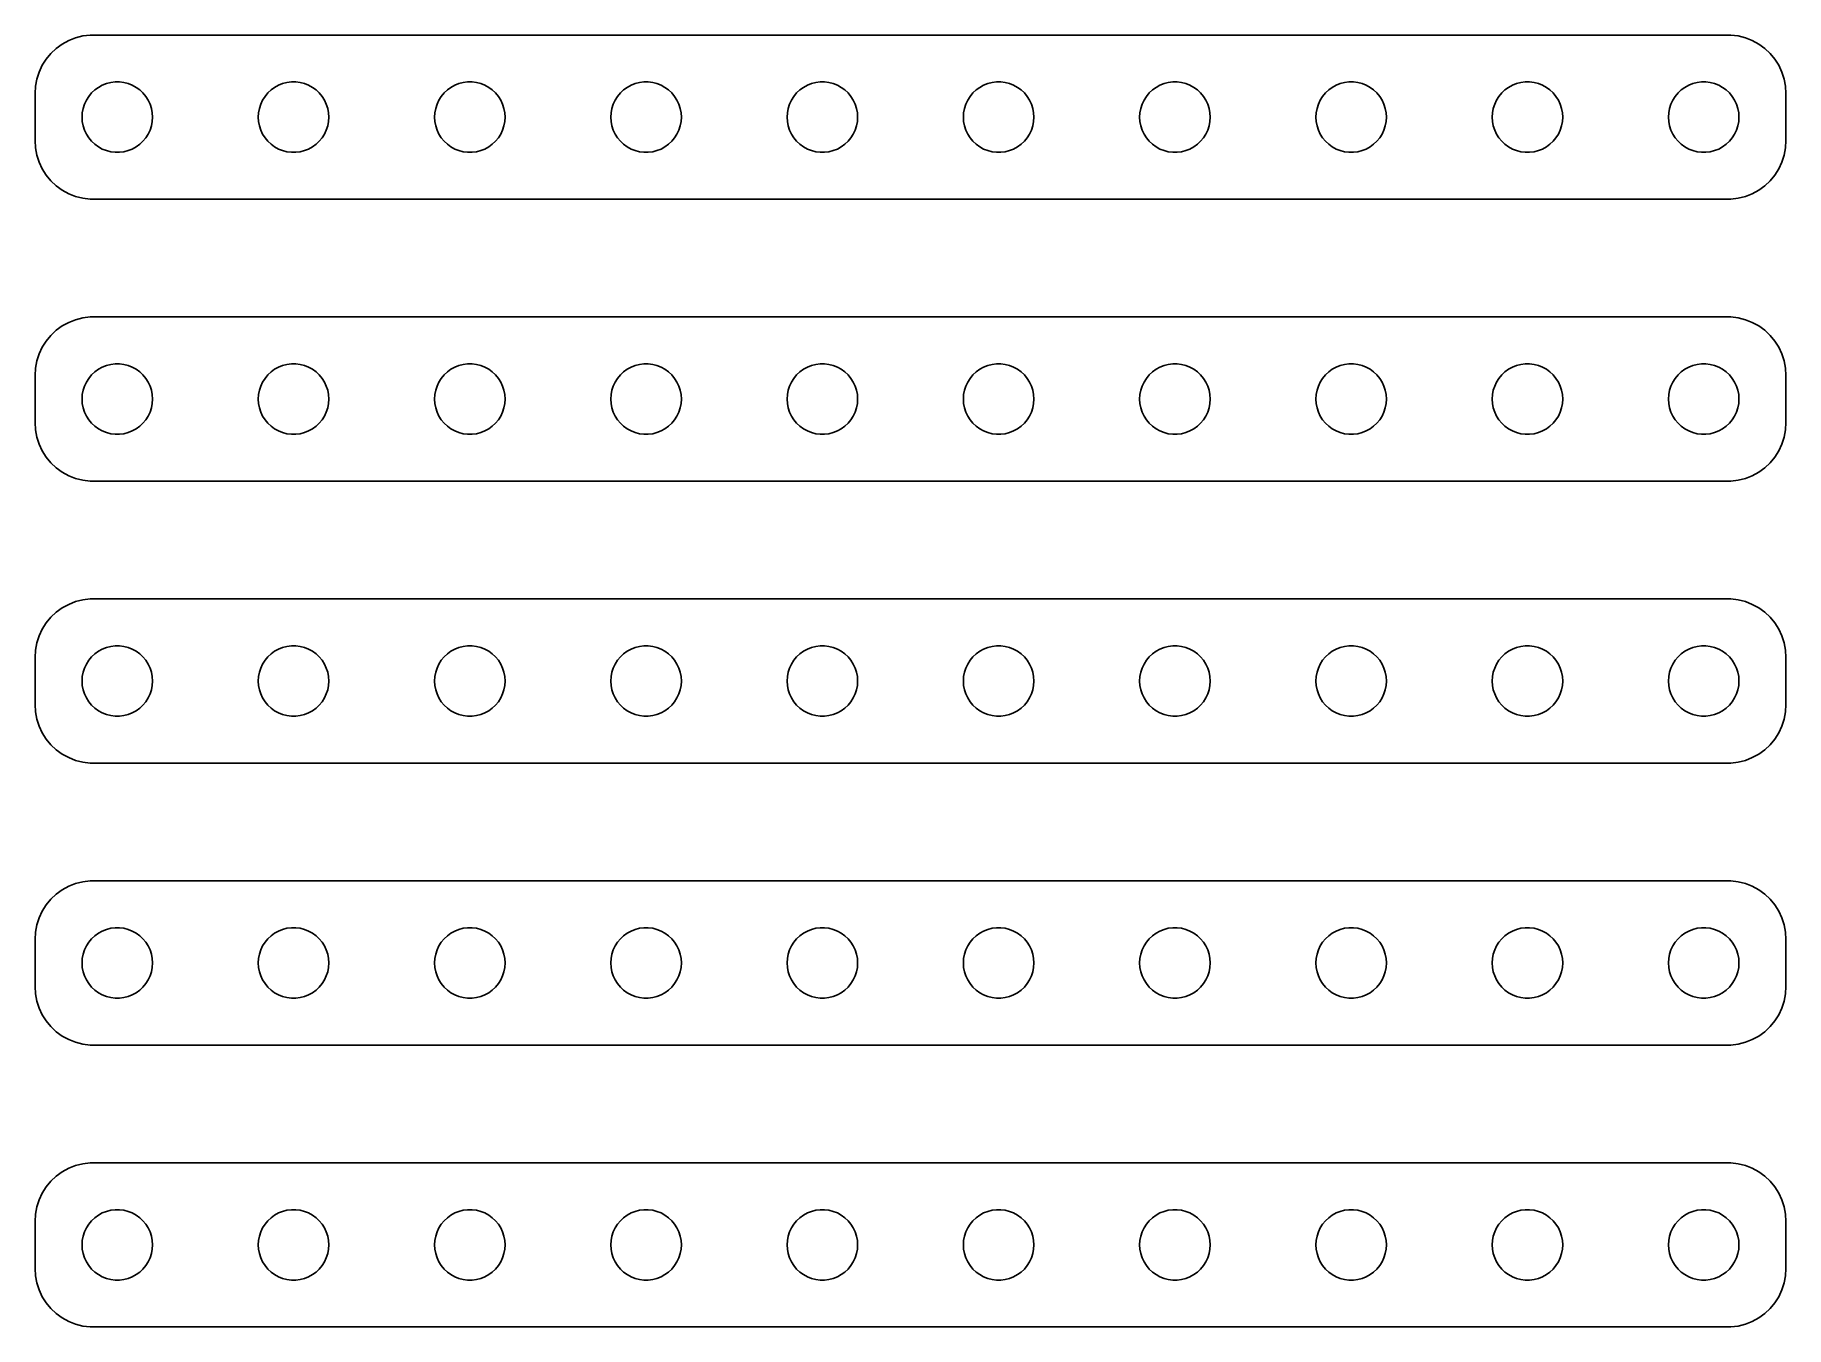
# Model space of a CAD drawing. Header units: metres. Extents: x -74 to 74, y 113 to 223.
import ezdxf

# ---------------------------------------------------------------- set-up
doc = ezdxf.new("R2010")
doc.units = ezdxf.units.M

msp = doc.modelspace()

# ---------------------------------------------------------------- linework, layer by layer
for p, q in [((-72.1791, 222.222), (-72.6871, 221.853)), ((-71.6289, 222.524), (-72.1791, 222.222)), ((-71.0451, 222.755), (-71.6289, 222.524)), ((-70.4369, 222.911), (-71.0451, 222.755)), ((-69.8139, 222.99), (-70.4369, 222.911)), ((69.8139, 222.99), (-69.8139, 222.99)), ((70.4369, 222.911), (69.8139, 222.99)), ((71.0451, 222.755), (70.4369, 222.911)), ((71.6289, 222.524), (71.0451, 222.755)), ((72.1791, 222.222), (71.6289, 222.524)), ((72.6871, 221.853), (72.1791, 222.222)), ((-73.5451, 220.939), (-73.8815, 220.409)), ((-73.1448, 221.423), (-73.5451, 220.939)), ((-72.6871, 221.853), (-73.1448, 221.423)), ((73.1448, 221.423), (72.6871, 221.853)), ((73.5451, 220.939), (73.1448, 221.423)), ((73.8815, 220.409), (73.5451, 220.939)), ((-74.3429, 219.243), (-74.4606, 218.627)), ((-74.1489, 219.841), (-74.3429, 219.243)), ((-73.8815, 220.409), (-74.1489, 219.841)), ((74.1489, 219.841), (73.8815, 220.409)), ((74.3429, 219.243), (74.1489, 219.841)), ((74.4606, 218.627), (74.3429, 219.243)), ((-74.4606, 218.627), (-74.5, 218)), ((-74.5, 218), (-74.5, 214)), ((-70.1289, 217.445), (-69.927, 217.763)), ((-69.927, 217.763), (-69.6869, 218.054)), ((-69.6869, 218.054), (-69.4123, 218.312)), ((-69.4123, 218.312), (-69.1075, 218.533)), ((-69.1075, 218.533), (-68.7773, 218.714)), ((-68.7773, 218.714), (-68.427, 218.853)), ((-68.427, 218.853), (-68.0621, 218.947)), ((-68.0621, 218.947), (-67.6884, 218.994)), ((-67.6884, 218.994), (-67.3116, 218.994)), ((-67.3116, 218.994), (-66.9379, 218.947)), ((-66.9379, 218.947), (-66.573, 218.853)), ((-66.573, 218.853), (-66.2227, 218.714)), ((-66.2227, 218.714), (-65.8925, 218.533)), ((-65.8925, 218.533), (-65.5877, 218.312)), ((-65.5877, 218.312), (-65.3131, 218.054)), ((-65.3131, 218.054), (-65.073, 217.763)), ((-65.073, 217.763), (-64.8711, 217.445)), ((-55.1289, 217.445), (-54.927, 217.763)), ((-54.927, 217.763), (-54.6869, 218.054)), ((-54.6869, 218.054), (-54.4123, 218.312)), ((-54.4123, 218.312), (-54.1075, 218.533)), ((-54.1075, 218.533), (-53.7773, 218.714)), ((-53.7773, 218.714), (-53.427, 218.853)), ((-53.427, 218.853), (-53.0621, 218.947)), ((-53.0621, 218.947), (-52.6884, 218.994)), ((-52.6884, 218.994), (-52.3116, 218.994)), ((-52.3116, 218.994), (-51.9379, 218.947)), ((-51.9379, 218.947), (-51.5729, 218.853)), ((-51.5729, 218.853), (-51.2227, 218.714)), ((-51.2227, 218.714), (-50.8925, 218.533)), ((-50.8925, 218.533), (-50.5877, 218.312)), ((-50.5877, 218.312), (-50.3131, 218.054)), ((-50.3131, 218.054), (-50.0729, 217.763)), ((-50.0729, 217.763), (-49.8711, 217.445)), ((-40.1289, 217.445), (-39.927, 217.763)), ((-39.927, 217.763), (-39.6869, 218.054)), ((-39.6869, 218.054), (-39.4123, 218.312)), ((-39.4123, 218.312), (-39.1075, 218.533)), ((-39.1075, 218.533), (-38.7773, 218.714)), ((-38.7773, 218.714), (-38.427, 218.853)), ((-38.427, 218.853), (-38.0621, 218.947)), ((-38.0621, 218.947), (-37.6884, 218.994)), ((-37.6884, 218.994), (-37.3116, 218.994)), ((-37.3116, 218.994), (-36.9379, 218.947)), ((-36.9379, 218.947), (-36.5729, 218.853)), ((-36.5729, 218.853), (-36.2227, 218.714)), ((-36.2227, 218.714), (-35.8925, 218.533)), ((-35.8925, 218.533), (-35.5877, 218.312)), ((-35.5877, 218.312), (-35.3131, 218.054)), ((-35.3131, 218.054), (-35.0729, 217.763)), ((-35.0729, 217.763), (-34.8711, 217.445)), ((-25.1289, 217.445), (-24.927, 217.763)), ((-24.927, 217.763), (-24.6869, 218.054)), ((-24.6869, 218.054), (-24.4123, 218.312)), ((-24.4123, 218.312), (-24.1075, 218.533)), ((-24.1075, 218.533), (-23.7773, 218.714)), ((-23.7773, 218.714), (-23.427, 218.853)), ((-23.427, 218.853), (-23.0621, 218.947)), ((-23.0621, 218.947), (-22.6884, 218.994)), ((-22.6884, 218.994), (-22.3116, 218.994)), ((-22.3116, 218.994), (-21.9379, 218.947)), ((-21.9379, 218.947), (-21.5729, 218.853)), ((-21.5729, 218.853), (-21.2227, 218.714)), ((-21.2227, 218.714), (-20.8925, 218.533)), ((-20.8925, 218.533), (-20.5877, 218.312)), ((-20.5877, 218.312), (-20.3131, 218.054)), ((-20.3131, 218.054), (-20.0729, 217.763)), ((-20.0729, 217.763), (-19.8711, 217.445)), ((-10.1289, 217.445), (-9.92705, 217.763)), ((-9.92705, 217.763), (-9.6869, 218.054)), ((-9.6869, 218.054), (-9.41226, 218.312)), ((-9.41226, 218.312), (-9.10747, 218.533)), ((-9.10747, 218.533), (-8.77733, 218.714)), ((-8.77733, 218.714), (-8.42705, 218.853)), ((-8.42705, 218.853), (-8.06213, 218.947)), ((-8.06213, 218.947), (-7.68837, 218.994)), ((-7.68837, 218.994), (-7.31161, 218.994)), ((-7.31161, 218.994), (-6.93785, 218.947)), ((-6.93785, 218.947), (-6.57294, 218.853)), ((-6.57294, 218.853), (-6.22266, 218.714)), ((-6.22266, 218.714), (-5.89252, 218.533)), ((-5.89252, 218.533), (-5.58772, 218.312)), ((-5.58772, 218.312), (-5.31308, 218.054)), ((-5.31308, 218.054), (-5.07294, 217.763)), ((-5.07294, 217.763), (-4.87108, 217.445)), ((4.87108, 217.445), (5.07294, 217.763)), ((5.07294, 217.763), (5.31308, 218.054)), ((5.31308, 218.054), (5.58772, 218.312)), ((5.58772, 218.312), (5.89252, 218.533)), ((5.89252, 218.533), (6.22266, 218.714)), ((6.22266, 218.714), (6.57294, 218.853)), ((6.57294, 218.853), (6.93785, 218.947)), ((6.93785, 218.947), (7.31161, 218.994)), ((7.31161, 218.994), (7.68837, 218.994)), ((7.68837, 218.994), (8.06213, 218.947)), ((8.06213, 218.947), (8.42705, 218.853)), ((8.42705, 218.853), (8.77733, 218.714)), ((8.77733, 218.714), (9.10747, 218.533)), ((9.10747, 218.533), (9.41226, 218.312)), ((9.41226, 218.312), (9.6869, 218.054)), ((9.6869, 218.054), (9.92705, 217.763)), ((9.92705, 217.763), (10.1289, 217.445)), ((19.8711, 217.445), (20.0729, 217.763)), ((20.0729, 217.763), (20.3131, 218.054)), ((20.3131, 218.054), (20.5877, 218.312)), ((20.5877, 218.312), (20.8925, 218.533)), ((20.8925, 218.533), (21.2227, 218.714)), ((21.2227, 218.714), (21.5729, 218.853)), ((21.5729, 218.853), (21.9379, 218.947)), ((21.9379, 218.947), (22.3116, 218.994)), ((22.3116, 218.994), (22.6884, 218.994)), ((22.6884, 218.994), (23.0621, 218.947)), ((23.0621, 218.947), (23.427, 218.853)), ((23.427, 218.853), (23.7773, 218.714)), ((23.7773, 218.714), (24.1075, 218.533)), ((24.1075, 218.533), (24.4123, 218.312)), ((24.4123, 218.312), (24.6869, 218.054)), ((24.6869, 218.054), (24.927, 217.763)), ((24.927, 217.763), (25.1289, 217.445)), ((34.8711, 217.445), (35.0729, 217.763)), ((35.0729, 217.763), (35.3131, 218.054)), ((35.3131, 218.054), (35.5877, 218.312)), ((35.5877, 218.312), (35.8925, 218.533)), ((35.8925, 218.533), (36.2227, 218.714)), ((36.2227, 218.714), (36.5729, 218.853)), ((36.5729, 218.853), (36.9379, 218.947)), ((36.9379, 218.947), (37.3116, 218.994)), ((37.3116, 218.994), (37.6884, 218.994)), ((37.6884, 218.994), (38.0621, 218.947)), ((38.0621, 218.947), (38.427, 218.853)), ((38.427, 218.853), (38.7773, 218.714)), ((38.7773, 218.714), (39.1075, 218.533)), ((39.1075, 218.533), (39.4123, 218.312)), ((39.4123, 218.312), (39.6869, 218.054)), ((39.6869, 218.054), (39.927, 217.763)), ((39.927, 217.763), (40.1289, 217.445)), ((49.8711, 217.445), (50.0729, 217.763)), ((50.0729, 217.763), (50.3131, 218.054)), ((50.3131, 218.054), (50.5877, 218.312)), ((50.5877, 218.312), (50.8925, 218.533)), ((50.8925, 218.533), (51.2227, 218.714)), ((51.2227, 218.714), (51.5729, 218.853)), ((51.5729, 218.853), (51.9379, 218.947)), ((51.9379, 218.947), (52.3116, 218.994)), ((52.3116, 218.994), (52.6884, 218.994)), ((52.6884, 218.994), (53.0621, 218.947)), ((53.0621, 218.947), (53.427, 218.853)), ((53.427, 218.853), (53.7773, 218.714)), ((53.7773, 218.714), (54.1075, 218.533)), ((54.1075, 218.533), (54.4123, 218.312)), ((54.4123, 218.312), (54.6869, 218.054)), ((54.6869, 218.054), (54.927, 217.763)), ((54.927, 217.763), (55.1289, 217.445)), ((64.8711, 217.445), (65.073, 217.763)), ((65.073, 217.763), (65.3131, 218.054)), ((65.3131, 218.054), (65.5877, 218.312)), ((65.5877, 218.312), (65.8925, 218.533)), ((65.8925, 218.533), (66.2227, 218.714)), ((66.2227, 218.714), (66.573, 218.853)), ((66.573, 218.853), (66.9379, 218.947)), ((66.9379, 218.947), (67.3116, 218.994)), ((67.3116, 218.994), (67.6884, 218.994)), ((67.6884, 218.994), (68.0621, 218.947)), ((68.0621, 218.947), (68.427, 218.853)), ((68.427, 218.853), (68.7773, 218.714)), ((68.7773, 218.714), (69.1075, 218.533)), ((69.1075, 218.533), (69.4123, 218.312)), ((69.4123, 218.312), (69.6869, 218.054)), ((69.6869, 218.054), (69.927, 217.763)), ((69.927, 217.763), (70.1289, 217.445)), ((74.5, 218), (74.4606, 218.627)), ((74.5, 214), (74.5, 218)), ((-70.5, 216), (-70.4763, 216.376)), ((-70.4763, 216.376), (-70.4057, 216.746)), ((-70.4057, 216.746), (-70.2893, 217.104)), ((-70.2893, 217.104), (-70.1289, 217.445)), ((-64.8711, 217.445), (-64.7107, 217.104)), ((-64.7107, 217.104), (-64.5943, 216.746)), ((-64.5943, 216.746), (-64.5237, 216.376)), ((-64.5237, 216.376), (-64.5, 216)), ((-55.5, 216), (-55.4763, 216.376)), ((-55.4763, 216.376), (-55.4057, 216.746)), ((-55.4057, 216.746), (-55.2893, 217.104)), ((-55.2893, 217.104), (-55.1289, 217.445)), ((-49.8711, 217.445), (-49.7107, 217.104)), ((-49.7107, 217.104), (-49.5942, 216.746)), ((-49.5942, 216.746), (-49.5237, 216.376)), ((-49.5237, 216.376), (-49.5, 216)), ((-40.5, 216), (-40.4763, 216.376)), ((-40.4763, 216.376), (-40.4057, 216.746)), ((-40.4057, 216.746), (-40.2893, 217.104)), ((-40.2893, 217.104), (-40.1289, 217.445)), ((-34.8711, 217.445), (-34.7107, 217.104)), ((-34.7107, 217.104), (-34.5942, 216.746)), ((-34.5942, 216.746), (-34.5237, 216.376)), ((-34.5237, 216.376), (-34.5, 216)), ((-25.5, 216), (-25.4763, 216.376)), ((-25.4763, 216.376), (-25.4057, 216.746)), ((-25.4057, 216.746), (-25.2893, 217.104)), ((-25.2893, 217.104), (-25.1289, 217.445)), ((-19.8711, 217.445), (-19.7107, 217.104)), ((-19.7107, 217.104), (-19.5942, 216.746)), ((-19.5942, 216.746), (-19.5237, 216.376)), ((-19.5237, 216.376), (-19.5, 216)), ((-10.5, 216), (-10.4763, 216.376)), ((-10.4763, 216.376), (-10.4057, 216.746)), ((-10.4057, 216.746), (-10.2893, 217.104)), ((-10.2893, 217.104), (-10.1289, 217.445)), ((-4.87108, 217.445), (-4.71066, 217.104)), ((-4.71066, 217.104), (-4.59424, 216.746)), ((-4.59424, 216.746), (-4.52365, 216.376)), ((-4.52365, 216.376), (-4.5, 216)), ((4.5, 216), (4.52365, 216.376)), ((4.52365, 216.376), (4.59424, 216.746)), ((4.59424, 216.746), (4.71066, 217.104)), ((4.71066, 217.104), (4.87108, 217.445)), ((10.1289, 217.445), (10.2893, 217.104)), ((10.2893, 217.104), (10.4057, 216.746)), ((10.4057, 216.746), (10.4763, 216.376)), ((10.4763, 216.376), (10.5, 216)), ((19.5, 216), (19.5237, 216.376)), ((19.5237, 216.376), (19.5942, 216.746)), ((19.5942, 216.746), (19.7107, 217.104)), ((19.7107, 217.104), (19.8711, 217.445)), ((25.1289, 217.445), (25.2893, 217.104)), ((25.2893, 217.104), (25.4057, 216.746)), ((25.4057, 216.746), (25.4763, 216.376)), ((25.4763, 216.376), (25.5, 216)), ((34.5, 216), (34.5237, 216.376)), ((34.5237, 216.376), (34.5942, 216.746)), ((34.5942, 216.746), (34.7107, 217.104)), ((34.7107, 217.104), (34.8711, 217.445)), ((40.1289, 217.445), (40.2893, 217.104)), ((40.2893, 217.104), (40.4057, 216.746)), ((40.4057, 216.746), (40.4763, 216.376)), ((40.4763, 216.376), (40.5, 216)), ((49.5, 216), (49.5237, 216.376)), ((49.5237, 216.376), (49.5942, 216.746)), ((49.5942, 216.746), (49.7107, 217.104)), ((49.7107, 217.104), (49.8711, 217.445)), ((55.1289, 217.445), (55.2893, 217.104)), ((55.2893, 217.104), (55.4057, 216.746)), ((55.4057, 216.746), (55.4763, 216.376)), ((55.4763, 216.376), (55.5, 216)), ((64.5, 216), (64.5237, 216.376)), ((64.5237, 216.376), (64.5943, 216.746)), ((64.5943, 216.746), (64.7107, 217.104)), ((64.7107, 217.104), (64.8711, 217.445)), ((70.1289, 217.445), (70.2893, 217.104)), ((70.2893, 217.104), (70.4057, 216.746)), ((70.4057, 216.746), (70.4763, 216.376)), ((70.4763, 216.376), (70.5, 216)), ((-70.4763, 215.624), (-70.5, 216)), ((-70.4057, 215.254), (-70.4763, 215.624)), ((-70.2893, 214.896), (-70.4057, 215.254)), ((-70.1289, 214.555), (-70.2893, 214.896)), ((-64.7107, 214.896), (-64.8711, 214.555)), ((-64.5943, 215.254), (-64.7107, 214.896)), ((-64.5237, 215.624), (-64.5943, 215.254)), ((-64.5, 216), (-64.5237, 215.624)), ((-55.4763, 215.624), (-55.5, 216)), ((-55.4057, 215.254), (-55.4763, 215.624)), ((-55.2893, 214.896), (-55.4057, 215.254)), ((-55.1289, 214.555), (-55.2893, 214.896)), ((-49.7107, 214.896), (-49.8711, 214.555)), ((-49.5942, 215.254), (-49.7107, 214.896)), ((-49.5237, 215.624), (-49.5942, 215.254)), ((-49.5, 216), (-49.5237, 215.624)), ((-40.4763, 215.624), (-40.5, 216)), ((-40.4057, 215.254), (-40.4763, 215.624)), ((-40.2893, 214.896), (-40.4057, 215.254)), ((-40.1289, 214.555), (-40.2893, 214.896)), ((-34.7107, 214.896), (-34.8711, 214.555)), ((-34.5942, 215.254), (-34.7107, 214.896)), ((-34.5237, 215.624), (-34.5942, 215.254)), ((-34.5, 216), (-34.5237, 215.624)), ((-25.4763, 215.624), (-25.5, 216)), ((-25.4057, 215.254), (-25.4763, 215.624)), ((-25.2893, 214.896), (-25.4057, 215.254)), ((-25.1289, 214.555), (-25.2893, 214.896)), ((-19.7107, 214.896), (-19.8711, 214.555)), ((-19.5942, 215.254), (-19.7107, 214.896)), ((-19.5237, 215.624), (-19.5942, 215.254)), ((-19.5, 216), (-19.5237, 215.624)), ((-10.4763, 215.624), (-10.5, 216)), ((-10.4057, 215.254), (-10.4763, 215.624)), ((-10.2893, 214.896), (-10.4057, 215.254)), ((-10.1289, 214.555), (-10.2893, 214.896)), ((-4.71066, 214.896), (-4.87108, 214.555)), ((-4.59424, 215.254), (-4.71066, 214.896)), ((-4.52365, 215.624), (-4.59424, 215.254)), ((-4.5, 216), (-4.52365, 215.624)), ((4.52365, 215.624), (4.5, 216)), ((4.59424, 215.254), (4.52365, 215.624)), ((4.71066, 214.896), (4.59424, 215.254)), ((4.87108, 214.555), (4.71066, 214.896)), ((10.2893, 214.896), (10.1289, 214.555)), ((10.4057, 215.254), (10.2893, 214.896)), ((10.4763, 215.624), (10.4057, 215.254)), ((10.5, 216), (10.4763, 215.624)), ((19.5237, 215.624), (19.5, 216)), ((19.5942, 215.254), (19.5237, 215.624)), ((19.7107, 214.896), (19.5942, 215.254)), ((19.8711, 214.555), (19.7107, 214.896)), ((25.2893, 214.896), (25.1289, 214.555)), ((25.4057, 215.254), (25.2893, 214.896)), ((25.4763, 215.624), (25.4057, 215.254)), ((25.5, 216), (25.4763, 215.624)), ((34.5237, 215.624), (34.5, 216)), ((34.5942, 215.254), (34.5237, 215.624)), ((34.7107, 214.896), (34.5942, 215.254)), ((34.8711, 214.555), (34.7107, 214.896)), ((40.2893, 214.896), (40.1289, 214.555)), ((40.4057, 215.254), (40.2893, 214.896)), ((40.4763, 215.624), (40.4057, 215.254)), ((40.5, 216), (40.4763, 215.624)), ((49.5237, 215.624), (49.5, 216)), ((49.5942, 215.254), (49.5237, 215.624)), ((49.7107, 214.896), (49.5942, 215.254)), ((49.8711, 214.555), (49.7107, 214.896)), ((55.2893, 214.896), (55.1289, 214.555)), ((55.4057, 215.254), (55.2893, 214.896)), ((55.4763, 215.624), (55.4057, 215.254)), ((55.5, 216), (55.4763, 215.624)), ((64.5237, 215.624), (64.5, 216)), ((64.5943, 215.254), (64.5237, 215.624)), ((64.7107, 214.896), (64.5943, 215.254)), ((64.8711, 214.555), (64.7107, 214.896)), ((70.2893, 214.896), (70.1289, 214.555)), ((70.4057, 215.254), (70.2893, 214.896)), ((70.4763, 215.624), (70.4057, 215.254)), ((70.5, 216), (70.4763, 215.624)), ((-74.5, 214), (-74.4606, 213.373)), ((-74.4606, 213.373), (-74.3429, 212.757)), ((-69.927, 214.237), (-70.1289, 214.555)), ((-69.6869, 213.946), (-69.927, 214.237)), ((-69.4123, 213.688), (-69.6869, 213.946)), ((-69.1075, 213.467), (-69.4123, 213.688)), ((-68.7773, 213.286), (-69.1075, 213.467)), ((-68.427, 213.147), (-68.7773, 213.286)), ((-68.0621, 213.053), (-68.427, 213.147)), ((-66.573, 213.147), (-66.9379, 213.053)), ((-66.2227, 213.286), (-66.573, 213.147)), ((-65.8925, 213.467), (-66.2227, 213.286)), ((-65.5877, 213.688), (-65.8925, 213.467)), ((-65.3131, 213.946), (-65.5877, 213.688)), ((-65.073, 214.237), (-65.3131, 213.946)), ((-64.8711, 214.555), (-65.073, 214.237)), ((-54.927, 214.237), (-55.1289, 214.555)), ((-54.6869, 213.946), (-54.927, 214.237)), ((-54.4123, 213.688), (-54.6869, 213.946)), ((-54.1075, 213.467), (-54.4123, 213.688)), ((-53.7773, 213.286), (-54.1075, 213.467)), ((-53.427, 213.147), (-53.7773, 213.286)), ((-53.0621, 213.053), (-53.427, 213.147)), ((-51.5729, 213.147), (-51.9379, 213.053)), ((-51.2227, 213.286), (-51.5729, 213.147)), ((-50.8925, 213.467), (-51.2227, 213.286)), ((-50.5877, 213.688), (-50.8925, 213.467)), ((-50.3131, 213.946), (-50.5877, 213.688)), ((-50.0729, 214.237), (-50.3131, 213.946)), ((-49.8711, 214.555), (-50.0729, 214.237)), ((-39.927, 214.237), (-40.1289, 214.555)), ((-39.6869, 213.946), (-39.927, 214.237)), ((-39.4123, 213.688), (-39.6869, 213.946)), ((-39.1075, 213.467), (-39.4123, 213.688)), ((-38.7773, 213.286), (-39.1075, 213.467)), ((-38.427, 213.147), (-38.7773, 213.286)), ((-38.0621, 213.053), (-38.427, 213.147)), ((-36.5729, 213.147), (-36.9379, 213.053)), ((-36.2227, 213.286), (-36.5729, 213.147)), ((-35.8925, 213.467), (-36.2227, 213.286)), ((-35.5877, 213.688), (-35.8925, 213.467)), ((-35.3131, 213.946), (-35.5877, 213.688)), ((-35.0729, 214.237), (-35.3131, 213.946)), ((-34.8711, 214.555), (-35.0729, 214.237)), ((-24.927, 214.237), (-25.1289, 214.555)), ((-24.6869, 213.946), (-24.927, 214.237)), ((-24.4123, 213.688), (-24.6869, 213.946)), ((-24.1075, 213.467), (-24.4123, 213.688)), ((-23.7773, 213.286), (-24.1075, 213.467)), ((-23.427, 213.147), (-23.7773, 213.286)), ((-23.0621, 213.053), (-23.427, 213.147)), ((-21.5729, 213.147), (-21.9379, 213.053)), ((-21.2227, 213.286), (-21.5729, 213.147)), ((-20.8925, 213.467), (-21.2227, 213.286)), ((-20.5877, 213.688), (-20.8925, 213.467)), ((-20.3131, 213.946), (-20.5877, 213.688)), ((-20.0729, 214.237), (-20.3131, 213.946)), ((-19.8711, 214.555), (-20.0729, 214.237)), ((-9.92705, 214.237), (-10.1289, 214.555)), ((-9.6869, 213.946), (-9.92705, 214.237)), ((-9.41226, 213.688), (-9.6869, 213.946)), ((-9.10747, 213.467), (-9.41226, 213.688)), ((-8.77733, 213.286), (-9.10747, 213.467)), ((-8.42705, 213.147), (-8.77733, 213.286)), ((-8.06213, 213.053), (-8.42705, 213.147)), ((-6.57294, 213.147), (-6.93785, 213.053)), ((-6.22266, 213.286), (-6.57294, 213.147)), ((-5.89252, 213.467), (-6.22266, 213.286)), ((-5.58772, 213.688), (-5.89252, 213.467)), ((-5.31308, 213.946), (-5.58772, 213.688)), ((-5.07294, 214.237), (-5.31308, 213.946)), ((-4.87108, 214.555), (-5.07294, 214.237)), ((5.07294, 214.237), (4.87108, 214.555)), ((5.31308, 213.946), (5.07294, 214.237)), ((5.58772, 213.688), (5.31308, 213.946)), ((5.89252, 213.467), (5.58772, 213.688)), ((6.22266, 213.286), (5.89252, 213.467)), ((6.57294, 213.147), (6.22266, 213.286)), ((6.93785, 213.053), (6.57294, 213.147)), ((8.42705, 213.147), (8.06213, 213.053)), ((8.77733, 213.286), (8.42705, 213.147)), ((9.10747, 213.467), (8.77733, 213.286)), ((9.41226, 213.688), (9.10747, 213.467)), ((9.6869, 213.946), (9.41226, 213.688)), ((9.92705, 214.237), (9.6869, 213.946)), ((10.1289, 214.555), (9.92705, 214.237)), ((20.0729, 214.237), (19.8711, 214.555)), ((20.3131, 213.946), (20.0729, 214.237)), ((20.5877, 213.688), (20.3131, 213.946)), ((20.8925, 213.467), (20.5877, 213.688)), ((21.2227, 213.286), (20.8925, 213.467)), ((21.5729, 213.147), (21.2227, 213.286)), ((21.9379, 213.053), (21.5729, 213.147)), ((23.427, 213.147), (23.0621, 213.053)), ((23.7773, 213.286), (23.427, 213.147)), ((24.1075, 213.467), (23.7773, 213.286)), ((24.4123, 213.688), (24.1075, 213.467)), ((24.6869, 213.946), (24.4123, 213.688)), ((24.927, 214.237), (24.6869, 213.946)), ((25.1289, 214.555), (24.927, 214.237)), ((35.0729, 214.237), (34.8711, 214.555)), ((35.3131, 213.946), (35.0729, 214.237)), ((35.5877, 213.688), (35.3131, 213.946)), ((35.8925, 213.467), (35.5877, 213.688)), ((36.2227, 213.286), (35.8925, 213.467)), ((36.5729, 213.147), (36.2227, 213.286)), ((36.9379, 213.053), (36.5729, 213.147)), ((38.427, 213.147), (38.0621, 213.053)), ((38.7773, 213.286), (38.427, 213.147)), ((39.1075, 213.467), (38.7773, 213.286)), ((39.4123, 213.688), (39.1075, 213.467)), ((39.6869, 213.946), (39.4123, 213.688)), ((39.927, 214.237), (39.6869, 213.946)), ((40.1289, 214.555), (39.927, 214.237)), ((50.0729, 214.237), (49.8711, 214.555)), ((50.3131, 213.946), (50.0729, 214.237)), ((50.5877, 213.688), (50.3131, 213.946)), ((50.8925, 213.467), (50.5877, 213.688)), ((51.2227, 213.286), (50.8925, 213.467)), ((51.5729, 213.147), (51.2227, 213.286)), ((51.9379, 213.053), (51.5729, 213.147)), ((53.427, 213.147), (53.0621, 213.053)), ((53.7773, 213.286), (53.427, 213.147)), ((54.1075, 213.467), (53.7773, 213.286)), ((54.4123, 213.688), (54.1075, 213.467)), ((54.6869, 213.946), (54.4123, 213.688)), ((54.927, 214.237), (54.6869, 213.946)), ((55.1289, 214.555), (54.927, 214.237)), ((65.073, 214.237), (64.8711, 214.555)), ((65.3131, 213.946), (65.073, 214.237)), ((65.5877, 213.688), (65.3131, 213.946)), ((65.8925, 213.467), (65.5877, 213.688)), ((66.2227, 213.286), (65.8925, 213.467)), ((66.573, 213.147), (66.2227, 213.286)), ((66.9379, 213.053), (66.573, 213.147)), ((68.427, 213.147), (68.0621, 213.053)), ((68.7773, 213.286), (68.427, 213.147)), ((69.1075, 213.467), (68.7773, 213.286)), ((69.4123, 213.688), (69.1075, 213.467)), ((69.6869, 213.946), (69.4123, 213.688)), ((69.927, 214.237), (69.6869, 213.946)), ((70.1289, 214.555), (69.927, 214.237)), ((74.3429, 212.757), (74.4606, 213.373)), ((74.4606, 213.373), (74.5, 214)), ((-74.3429, 212.757), (-74.1489, 212.159)), ((-74.1489, 212.159), (-73.8815, 211.591)), ((-73.8815, 211.591), (-73.5451, 211.061)), ((-67.6884, 213.006), (-68.0621, 213.053)), ((-67.3116, 213.006), (-67.6884, 213.006)), ((-66.9379, 213.053), (-67.3116, 213.006)), ((-52.6884, 213.006), (-53.0621, 213.053)), ((-52.3116, 213.006), (-52.6884, 213.006)), ((-51.9379, 213.053), (-52.3116, 213.006)), ((-37.6884, 213.006), (-38.0621, 213.053)), ((-37.3116, 213.006), (-37.6884, 213.006)), ((-36.9379, 213.053), (-37.3116, 213.006)), ((-22.6884, 213.006), (-23.0621, 213.053)), ((-22.3116, 213.006), (-22.6884, 213.006)), ((-21.9379, 213.053), (-22.3116, 213.006)), ((-7.68837, 213.006), (-8.06213, 213.053)), ((-7.31161, 213.006), (-7.68837, 213.006)), ((-6.93785, 213.053), (-7.31161, 213.006)), ((7.31161, 213.006), (6.93785, 213.053)), ((7.68837, 213.006), (7.31161, 213.006)), ((8.06213, 213.053), (7.68837, 213.006)), ((22.3116, 213.006), (21.9379, 213.053)), ((22.6884, 213.006), (22.3116, 213.006)), ((23.0621, 213.053), (22.6884, 213.006)), ((37.3116, 213.006), (36.9379, 213.053)), ((37.6884, 213.006), (37.3116, 213.006)), ((38.0621, 213.053), (37.6884, 213.006)), ((52.3116, 213.006), (51.9379, 213.053)), ((52.6884, 213.006), (52.3116, 213.006)), ((53.0621, 213.053), (52.6884, 213.006)), ((67.3116, 213.006), (66.9379, 213.053)), ((67.6884, 213.006), (67.3116, 213.006)), ((68.0621, 213.053), (67.6884, 213.006)), ((73.5451, 211.061), (73.8815, 211.591)), ((73.8815, 211.591), (74.1489, 212.159)), ((74.1489, 212.159), (74.3429, 212.757)), ((-73.5451, 211.061), (-73.1448, 210.577)), ((-73.1448, 210.577), (-72.6871, 210.147)), ((-72.6871, 210.147), (-72.1791, 209.778)), ((72.1791, 209.778), (72.6871, 210.147)), ((72.6871, 210.147), (73.1448, 210.577)), ((73.1448, 210.577), (73.5451, 211.061)), ((-72.1791, 209.778), (-71.6289, 209.476)), ((-71.6289, 209.476), (-71.0451, 209.245)), ((-71.0451, 209.245), (-70.4369, 209.089)), ((-70.4369, 209.089), (-69.8139, 209.01)), ((-69.8139, 209.01), (69.8139, 209.01)), ((69.8139, 209.01), (70.4369, 209.089)), ((70.4369, 209.089), (71.0451, 209.245)), ((71.0451, 209.245), (71.6289, 209.476)), ((71.6289, 209.476), (72.1791, 209.778)), ((-72.1791, 198.222), (-72.6871, 197.853)), ((-71.6289, 198.524), (-72.1791, 198.222)), ((-71.0451, 198.755), (-71.6289, 198.524)), ((-70.4369, 198.911), (-71.0451, 198.755)), ((-69.8139, 198.99), (-70.4369, 198.911)), ((69.8139, 198.99), (-69.8139, 198.99)), ((70.4369, 198.911), (69.8139, 198.99)), ((71.0451, 198.755), (70.4369, 198.911)), ((71.6289, 198.524), (71.0451, 198.755)), ((72.1791, 198.222), (71.6289, 198.524)), ((72.6871, 197.853), (72.1791, 198.222)), ((-73.5451, 196.939), (-73.8815, 196.409)), ((-73.1448, 197.423), (-73.5451, 196.939)), ((-72.6871, 197.853), (-73.1448, 197.423)), ((73.1448, 197.423), (72.6871, 197.853)), ((73.5451, 196.939), (73.1448, 197.423)), ((73.8815, 196.409), (73.5451, 196.939)), ((-74.3429, 195.243), (-74.4606, 194.627)), ((-74.1489, 195.841), (-74.3429, 195.243)), ((-73.8815, 196.409), (-74.1489, 195.841)), ((74.1489, 195.841), (73.8815, 196.409)), ((74.3429, 195.243), (74.1489, 195.841)), ((74.4606, 194.627), (74.3429, 195.243)), ((-74.4606, 194.627), (-74.5, 194)), ((-74.5, 194), (-74.5, 190)), ((-70.1289, 193.445), (-69.927, 193.763)), ((-69.927, 193.763), (-69.6869, 194.054)), ((-69.6869, 194.054), (-69.4123, 194.312)), ((-69.4123, 194.312), (-69.1075, 194.533)), ((-69.1075, 194.533), (-68.7773, 194.714)), ((-68.7773, 194.714), (-68.427, 194.853)), ((-68.427, 194.853), (-68.0621, 194.947)), ((-68.0621, 194.947), (-67.6884, 194.994)), ((-67.6884, 194.994), (-67.3116, 194.994)), ((-67.3116, 194.994), (-66.9379, 194.947)), ((-66.9379, 194.947), (-66.573, 194.853)), ((-66.573, 194.853), (-66.2227, 194.714)), ((-66.2227, 194.714), (-65.8925, 194.533)), ((-65.8925, 194.533), (-65.5877, 194.312)), ((-65.5877, 194.312), (-65.3131, 194.054)), ((-65.3131, 194.054), (-65.073, 193.763)), ((-65.073, 193.763), (-64.8711, 193.445)), ((-55.1289, 193.445), (-54.927, 193.763)), ((-54.927, 193.763), (-54.6869, 194.054)), ((-54.6869, 194.054), (-54.4123, 194.312)), ((-54.4123, 194.312), (-54.1075, 194.533)), ((-54.1075, 194.533), (-53.7773, 194.714)), ((-53.7773, 194.714), (-53.427, 194.853)), ((-53.427, 194.853), (-53.0621, 194.947)), ((-53.0621, 194.947), (-52.6884, 194.994)), ((-52.6884, 194.994), (-52.3116, 194.994)), ((-52.3116, 194.994), (-51.9379, 194.947)), ((-51.9379, 194.947), (-51.5729, 194.853)), ((-51.5729, 194.853), (-51.2227, 194.714)), ((-51.2227, 194.714), (-50.8925, 194.533)), ((-50.8925, 194.533), (-50.5877, 194.312)), ((-50.5877, 194.312), (-50.3131, 194.054)), ((-50.3131, 194.054), (-50.0729, 193.763)), ((-50.0729, 193.763), (-49.8711, 193.445)), ((-40.1289, 193.445), (-39.927, 193.763)), ((-39.927, 193.763), (-39.6869, 194.054)), ((-39.6869, 194.054), (-39.4123, 194.312)), ((-39.4123, 194.312), (-39.1075, 194.533)), ((-39.1075, 194.533), (-38.7773, 194.714)), ((-38.7773, 194.714), (-38.427, 194.853)), ((-38.427, 194.853), (-38.0621, 194.947)), ((-38.0621, 194.947), (-37.6884, 194.994)), ((-37.6884, 194.994), (-37.3116, 194.994)), ((-37.3116, 194.994), (-36.9379, 194.947)), ((-36.9379, 194.947), (-36.5729, 194.853)), ((-36.5729, 194.853), (-36.2227, 194.714)), ((-36.2227, 194.714), (-35.8925, 194.533)), ((-35.8925, 194.533), (-35.5877, 194.312)), ((-35.5877, 194.312), (-35.3131, 194.054)), ((-35.3131, 194.054), (-35.0729, 193.763)), ((-35.0729, 193.763), (-34.8711, 193.445)), ((-25.1289, 193.445), (-24.927, 193.763)), ((-24.927, 193.763), (-24.6869, 194.054)), ((-24.6869, 194.054), (-24.4123, 194.312)), ((-24.4123, 194.312), (-24.1075, 194.533)), ((-24.1075, 194.533), (-23.7773, 194.714)), ((-23.7773, 194.714), (-23.427, 194.853)), ((-23.427, 194.853), (-23.0621, 194.947)), ((-23.0621, 194.947), (-22.6884, 194.994)), ((-22.6884, 194.994), (-22.3116, 194.994)), ((-22.3116, 194.994), (-21.9379, 194.947)), ((-21.9379, 194.947), (-21.5729, 194.853)), ((-21.5729, 194.853), (-21.2227, 194.714)), ((-21.2227, 194.714), (-20.8925, 194.533)), ((-20.8925, 194.533), (-20.5877, 194.312)), ((-20.5877, 194.312), (-20.3131, 194.054)), ((-20.3131, 194.054), (-20.0729, 193.763)), ((-20.0729, 193.763), (-19.8711, 193.445)), ((-10.1289, 193.445), (-9.92705, 193.763)), ((-9.92705, 193.763), (-9.6869, 194.054)), ((-9.6869, 194.054), (-9.41226, 194.312)), ((-9.41226, 194.312), (-9.10747, 194.533)), ((-9.10747, 194.533), (-8.77733, 194.714)), ((-8.77733, 194.714), (-8.42705, 194.853)), ((-8.42705, 194.853), (-8.06213, 194.947)), ((-8.06213, 194.947), (-7.68837, 194.994)), ((-7.68837, 194.994), (-7.31161, 194.994)), ((-7.31161, 194.994), (-6.93785, 194.947)), ((-6.93785, 194.947), (-6.57294, 194.853)), ((-6.57294, 194.853), (-6.22266, 194.714)), ((-6.22266, 194.714), (-5.89252, 194.533)), ((-5.89252, 194.533), (-5.58772, 194.312)), ((-5.58772, 194.312), (-5.31308, 194.054)), ((-5.31308, 194.054), (-5.07294, 193.763)), ((-5.07294, 193.763), (-4.87108, 193.445)), ((4.87108, 193.445), (5.07294, 193.763)), ((5.07294, 193.763), (5.31308, 194.054)), ((5.31308, 194.054), (5.58772, 194.312)), ((5.58772, 194.312), (5.89252, 194.533)), ((5.89252, 194.533), (6.22266, 194.714)), ((6.22266, 194.714), (6.57294, 194.853)), ((6.57294, 194.853), (6.93785, 194.947)), ((6.93785, 194.947), (7.31161, 194.994)), ((7.31161, 194.994), (7.68837, 194.994)), ((7.68837, 194.994), (8.06213, 194.947)), ((8.06213, 194.947), (8.42705, 194.853)), ((8.42705, 194.853), (8.77733, 194.714)), ((8.77733, 194.714), (9.10747, 194.533)), ((9.10747, 194.533), (9.41226, 194.312)), ((9.41226, 194.312), (9.6869, 194.054)), ((9.6869, 194.054), (9.92705, 193.763)), ((9.92705, 193.763), (10.1289, 193.445)), ((19.8711, 193.445), (20.0729, 193.763)), ((20.0729, 193.763), (20.3131, 194.054)), ((20.3131, 194.054), (20.5877, 194.312)), ((20.5877, 194.312), (20.8925, 194.533)), ((20.8925, 194.533), (21.2227, 194.714)), ((21.2227, 194.714), (21.5729, 194.853)), ((21.5729, 194.853), (21.9379, 194.947)), ((21.9379, 194.947), (22.3116, 194.994)), ((22.3116, 194.994), (22.6884, 194.994)), ((22.6884, 194.994), (23.0621, 194.947)), ((23.0621, 194.947), (23.427, 194.853)), ((23.427, 194.853), (23.7773, 194.714)), ((23.7773, 194.714), (24.1075, 194.533)), ((24.1075, 194.533), (24.4123, 194.312)), ((24.4123, 194.312), (24.6869, 194.054)), ((24.6869, 194.054), (24.927, 193.763)), ((24.927, 193.763), (25.1289, 193.445)), ((34.8711, 193.445), (35.0729, 193.763)), ((35.0729, 193.763), (35.3131, 194.054)), ((35.3131, 194.054), (35.5877, 194.312)), ((35.5877, 194.312), (35.8925, 194.533)), ((35.8925, 194.533), (36.2227, 194.714)), ((36.2227, 194.714), (36.5729, 194.853)), ((36.5729, 194.853), (36.9379, 194.947)), ((36.9379, 194.947), (37.3116, 194.994)), ((37.3116, 194.994), (37.6884, 194.994)), ((37.6884, 194.994), (38.0621, 194.947)), ((38.0621, 194.947), (38.427, 194.853)), ((38.427, 194.853), (38.7773, 194.714)), ((38.7773, 194.714), (39.1075, 194.533)), ((39.1075, 194.533), (39.4123, 194.312)), ((39.4123, 194.312), (39.6869, 194.054)), ((39.6869, 194.054), (39.927, 193.763)), ((39.927, 193.763), (40.1289, 193.445)), ((49.8711, 193.445), (50.0729, 193.763)), ((50.0729, 193.763), (50.3131, 194.054)), ((50.3131, 194.054), (50.5877, 194.312)), ((50.5877, 194.312), (50.8925, 194.533)), ((50.8925, 194.533), (51.2227, 194.714)), ((51.2227, 194.714), (51.5729, 194.853)), ((51.5729, 194.853), (51.9379, 194.947)), ((51.9379, 194.947), (52.3116, 194.994)), ((52.3116, 194.994), (52.6884, 194.994)), ((52.6884, 194.994), (53.0621, 194.947)), ((53.0621, 194.947), (53.427, 194.853)), ((53.427, 194.853), (53.7773, 194.714)), ((53.7773, 194.714), (54.1075, 194.533)), ((54.1075, 194.533), (54.4123, 194.312)), ((54.4123, 194.312), (54.6869, 194.054)), ((54.6869, 194.054), (54.927, 193.763)), ((54.927, 193.763), (55.1289, 193.445)), ((64.8711, 193.445), (65.073, 193.763)), ((65.073, 193.763), (65.3131, 194.054)), ((65.3131, 194.054), (65.5877, 194.312)), ((65.5877, 194.312), (65.8925, 194.533)), ((65.8925, 194.533), (66.2227, 194.714)), ((66.2227, 194.714), (66.573, 194.853)), ((66.573, 194.853), (66.9379, 194.947)), ((66.9379, 194.947), (67.3116, 194.994)), ((67.3116, 194.994), (67.6884, 194.994)), ((67.6884, 194.994), (68.0621, 194.947)), ((68.0621, 194.947), (68.427, 194.853)), ((68.427, 194.853), (68.7773, 194.714)), ((68.7773, 194.714), (69.1075, 194.533)), ((69.1075, 194.533), (69.4123, 194.312)), ((69.4123, 194.312), (69.6869, 194.054)), ((69.6869, 194.054), (69.927, 193.763)), ((69.927, 193.763), (70.1289, 193.445)), ((74.5, 194), (74.4606, 194.627)), ((74.5, 190), (74.5, 194)), ((-70.5, 192), (-70.4763, 192.376)), ((-70.4763, 192.376), (-70.4057, 192.746)), ((-70.4057, 192.746), (-70.2893, 193.104)), ((-70.2893, 193.104), (-70.1289, 193.445)), ((-64.8711, 193.445), (-64.7107, 193.104)), ((-64.7107, 193.104), (-64.5943, 192.746)), ((-64.5943, 192.746), (-64.5237, 192.376)), ((-64.5237, 192.376), (-64.5, 192)), ((-55.5, 192), (-55.4763, 192.376)), ((-55.4763, 192.376), (-55.4057, 192.746)), ((-55.4057, 192.746), (-55.2893, 193.104)), ((-55.2893, 193.104), (-55.1289, 193.445)), ((-49.8711, 193.445), (-49.7107, 193.104)), ((-49.7107, 193.104), (-49.5942, 192.746)), ((-49.5942, 192.746), (-49.5237, 192.376)), ((-49.5237, 192.376), (-49.5, 192)), ((-40.5, 192), (-40.4763, 192.376)), ((-40.4763, 192.376), (-40.4057, 192.746)), ((-40.4057, 192.746), (-40.2893, 193.104)), ((-40.2893, 193.104), (-40.1289, 193.445)), ((-34.8711, 193.445), (-34.7107, 193.104)), ((-34.7107, 193.104), (-34.5942, 192.746)), ((-34.5942, 192.746), (-34.5237, 192.376)), ((-34.5237, 192.376), (-34.5, 192)), ((-25.5, 192), (-25.4763, 192.376)), ((-25.4763, 192.376), (-25.4057, 192.746)), ((-25.4057, 192.746), (-25.2893, 193.104)), ((-25.2893, 193.104), (-25.1289, 193.445)), ((-19.8711, 193.445), (-19.7107, 193.104)), ((-19.7107, 193.104), (-19.5942, 192.746)), ((-19.5942, 192.746), (-19.5237, 192.376)), ((-19.5237, 192.376), (-19.5, 192)), ((-10.5, 192), (-10.4763, 192.376)), ((-10.4763, 192.376), (-10.4057, 192.746)), ((-10.4057, 192.746), (-10.2893, 193.104)), ((-10.2893, 193.104), (-10.1289, 193.445)), ((-4.87108, 193.445), (-4.71066, 193.104)), ((-4.71066, 193.104), (-4.59424, 192.746)), ((-4.59424, 192.746), (-4.52365, 192.376)), ((-4.52365, 192.376), (-4.5, 192)), ((4.5, 192), (4.52365, 192.376)), ((4.52365, 192.376), (4.59424, 192.746)), ((4.59424, 192.746), (4.71066, 193.104)), ((4.71066, 193.104), (4.87108, 193.445)), ((10.1289, 193.445), (10.2893, 193.104)), ((10.2893, 193.104), (10.4057, 192.746)), ((10.4057, 192.746), (10.4763, 192.376)), ((10.4763, 192.376), (10.5, 192)), ((19.5, 192), (19.5237, 192.376)), ((19.5237, 192.376), (19.5942, 192.746)), ((19.5942, 192.746), (19.7107, 193.104)), ((19.7107, 193.104), (19.8711, 193.445)), ((25.1289, 193.445), (25.2893, 193.104)), ((25.2893, 193.104), (25.4057, 192.746)), ((25.4057, 192.746), (25.4763, 192.376)), ((25.4763, 192.376), (25.5, 192)), ((34.5, 192), (34.5237, 192.376)), ((34.5237, 192.376), (34.5942, 192.746)), ((34.5942, 192.746), (34.7107, 193.104)), ((34.7107, 193.104), (34.8711, 193.445)), ((40.1289, 193.445), (40.2893, 193.104)), ((40.2893, 193.104), (40.4057, 192.746)), ((40.4057, 192.746), (40.4763, 192.376)), ((40.4763, 192.376), (40.5, 192)), ((49.5, 192), (49.5237, 192.376)), ((49.5237, 192.376), (49.5942, 192.746)), ((49.5942, 192.746), (49.7107, 193.104)), ((49.7107, 193.104), (49.8711, 193.445)), ((55.1289, 193.445), (55.2893, 193.104)), ((55.2893, 193.104), (55.4057, 192.746)), ((55.4057, 192.746), (55.4763, 192.376)), ((55.4763, 192.376), (55.5, 192)), ((64.5, 192), (64.5237, 192.376)), ((64.5237, 192.376), (64.5943, 192.746)), ((64.5943, 192.746), (64.7107, 193.104)), ((64.7107, 193.104), (64.8711, 193.445)), ((70.1289, 193.445), (70.2893, 193.104)), ((70.2893, 193.104), (70.4057, 192.746)), ((70.4057, 192.746), (70.4763, 192.376)), ((70.4763, 192.376), (70.5, 192)), ((-70.4763, 191.624), (-70.5, 192)), ((-70.4057, 191.254), (-70.4763, 191.624)), ((-70.2893, 190.896), (-70.4057, 191.254)), ((-70.1289, 190.555), (-70.2893, 190.896)), ((-64.7107, 190.896), (-64.8711, 190.555)), ((-64.5943, 191.254), (-64.7107, 190.896)), ((-64.5237, 191.624), (-64.5943, 191.254)), ((-64.5, 192), (-64.5237, 191.624)), ((-55.4763, 191.624), (-55.5, 192)), ((-55.4057, 191.254), (-55.4763, 191.624)), ((-55.2893, 190.896), (-55.4057, 191.254)), ((-55.1289, 190.555), (-55.2893, 190.896)), ((-49.7107, 190.896), (-49.8711, 190.555)), ((-49.5942, 191.254), (-49.7107, 190.896)), ((-49.5237, 191.624), (-49.5942, 191.254)), ((-49.5, 192), (-49.5237, 191.624)), ((-40.4763, 191.624), (-40.5, 192)), ((-40.4057, 191.254), (-40.4763, 191.624)), ((-40.2893, 190.896), (-40.4057, 191.254)), ((-40.1289, 190.555), (-40.2893, 190.896)), ((-34.7107, 190.896), (-34.8711, 190.555)), ((-34.5942, 191.254), (-34.7107, 190.896)), ((-34.5237, 191.624), (-34.5942, 191.254)), ((-34.5, 192), (-34.5237, 191.624)), ((-25.4763, 191.624), (-25.5, 192)), ((-25.4057, 191.254), (-25.4763, 191.624)), ((-25.2893, 190.896), (-25.4057, 191.254)), ((-25.1289, 190.555), (-25.2893, 190.896)), ((-19.7107, 190.896), (-19.8711, 190.555)), ((-19.5942, 191.254), (-19.7107, 190.896)), ((-19.5237, 191.624), (-19.5942, 191.254)), ((-19.5, 192), (-19.5237, 191.624)), ((-10.4763, 191.624), (-10.5, 192)), ((-10.4057, 191.254), (-10.4763, 191.624)), ((-10.2893, 190.896), (-10.4057, 191.254)), ((-10.1289, 190.555), (-10.2893, 190.896)), ((-4.71066, 190.896), (-4.87108, 190.555)), ((-4.59424, 191.254), (-4.71066, 190.896)), ((-4.52365, 191.624), (-4.59424, 191.254)), ((-4.5, 192), (-4.52365, 191.624)), ((4.52365, 191.624), (4.5, 192)), ((4.59424, 191.254), (4.52365, 191.624)), ((4.71066, 190.896), (4.59424, 191.254)), ((4.87108, 190.555), (4.71066, 190.896)), ((10.2893, 190.896), (10.1289, 190.555)), ((10.4057, 191.254), (10.2893, 190.896)), ((10.4763, 191.624), (10.4057, 191.254)), ((10.5, 192), (10.4763, 191.624)), ((19.5237, 191.624), (19.5, 192)), ((19.5942, 191.254), (19.5237, 191.624)), ((19.7107, 190.896), (19.5942, 191.254)), ((19.8711, 190.555), (19.7107, 190.896)), ((25.2893, 190.896), (25.1289, 190.555)), ((25.4057, 191.254), (25.2893, 190.896)), ((25.4763, 191.624), (25.4057, 191.254)), ((25.5, 192), (25.4763, 191.624)), ((34.5237, 191.624), (34.5, 192)), ((34.5942, 191.254), (34.5237, 191.624)), ((34.7107, 190.896), (34.5942, 191.254)), ((34.8711, 190.555), (34.7107, 190.896)), ((40.2893, 190.896), (40.1289, 190.555)), ((40.4057, 191.254), (40.2893, 190.896)), ((40.4763, 191.624), (40.4057, 191.254)), ((40.5, 192), (40.4763, 191.624)), ((49.5237, 191.624), (49.5, 192)), ((49.5942, 191.254), (49.5237, 191.624)), ((49.7107, 190.896), (49.5942, 191.254)), ((49.8711, 190.555), (49.7107, 190.896)), ((55.2893, 190.896), (55.1289, 190.555)), ((55.4057, 191.254), (55.2893, 190.896)), ((55.4763, 191.624), (55.4057, 191.254)), ((55.5, 192), (55.4763, 191.624)), ((64.5237, 191.624), (64.5, 192)), ((64.5943, 191.254), (64.5237, 191.624)), ((64.7107, 190.896), (64.5943, 191.254)), ((64.8711, 190.555), (64.7107, 190.896)), ((70.2893, 190.896), (70.1289, 190.555)), ((70.4057, 191.254), (70.2893, 190.896)), ((70.4763, 191.624), (70.4057, 191.254)), ((70.5, 192), (70.4763, 191.624)), ((-74.5, 190), (-74.4606, 189.373)), ((-74.4606, 189.373), (-74.3429, 188.757)), ((-69.927, 190.237), (-70.1289, 190.555)), ((-69.6869, 189.946), (-69.927, 190.237)), ((-69.4123, 189.688), (-69.6869, 189.946)), ((-69.1075, 189.467), (-69.4123, 189.688)), ((-68.7773, 189.286), (-69.1075, 189.467)), ((-68.427, 189.147), (-68.7773, 189.286)), ((-66.2227, 189.286), (-66.573, 189.147)), ((-65.8925, 189.467), (-66.2227, 189.286)), ((-65.5877, 189.688), (-65.8925, 189.467)), ((-65.3131, 189.946), (-65.5877, 189.688)), ((-65.073, 190.237), (-65.3131, 189.946)), ((-64.8711, 190.555), (-65.073, 190.237)), ((-54.927, 190.237), (-55.1289, 190.555)), ((-54.6869, 189.946), (-54.927, 190.237)), ((-54.4123, 189.688), (-54.6869, 189.946)), ((-54.1075, 189.467), (-54.4123, 189.688)), ((-53.7773, 189.286), (-54.1075, 189.467)), ((-53.427, 189.147), (-53.7773, 189.286)), ((-51.2227, 189.286), (-51.5729, 189.147)), ((-50.8925, 189.467), (-51.2227, 189.286)), ((-50.5877, 189.688), (-50.8925, 189.467)), ((-50.3131, 189.946), (-50.5877, 189.688)), ((-50.0729, 190.237), (-50.3131, 189.946)), ((-49.8711, 190.555), (-50.0729, 190.237)), ((-39.927, 190.237), (-40.1289, 190.555)), ((-39.6869, 189.946), (-39.927, 190.237)), ((-39.4123, 189.688), (-39.6869, 189.946)), ((-39.1075, 189.467), (-39.4123, 189.688)), ((-38.7773, 189.286), (-39.1075, 189.467)), ((-38.427, 189.147), (-38.7773, 189.286)), ((-36.2227, 189.286), (-36.5729, 189.147)), ((-35.8925, 189.467), (-36.2227, 189.286)), ((-35.5877, 189.688), (-35.8925, 189.467)), ((-35.3131, 189.946), (-35.5877, 189.688)), ((-35.0729, 190.237), (-35.3131, 189.946)), ((-34.8711, 190.555), (-35.0729, 190.237)), ((-24.927, 190.237), (-25.1289, 190.555)), ((-24.6869, 189.946), (-24.927, 190.237)), ((-24.4123, 189.688), (-24.6869, 189.946)), ((-24.1075, 189.467), (-24.4123, 189.688)), ((-23.7773, 189.286), (-24.1075, 189.467)), ((-23.427, 189.147), (-23.7773, 189.286)), ((-21.2227, 189.286), (-21.5729, 189.147)), ((-20.8925, 189.467), (-21.2227, 189.286)), ((-20.5877, 189.688), (-20.8925, 189.467)), ((-20.3131, 189.946), (-20.5877, 189.688)), ((-20.0729, 190.237), (-20.3131, 189.946)), ((-19.8711, 190.555), (-20.0729, 190.237)), ((-9.92705, 190.237), (-10.1289, 190.555)), ((-9.6869, 189.946), (-9.92705, 190.237)), ((-9.41226, 189.688), (-9.6869, 189.946)), ((-9.10747, 189.467), (-9.41226, 189.688)), ((-8.77733, 189.286), (-9.10747, 189.467)), ((-8.42705, 189.147), (-8.77733, 189.286)), ((-6.22266, 189.286), (-6.57294, 189.147)), ((-5.89252, 189.467), (-6.22266, 189.286)), ((-5.58772, 189.688), (-5.89252, 189.467)), ((-5.31308, 189.946), (-5.58772, 189.688)), ((-5.07294, 190.237), (-5.31308, 189.946)), ((-4.87108, 190.555), (-5.07294, 190.237)), ((5.07294, 190.237), (4.87108, 190.555)), ((5.31308, 189.946), (5.07294, 190.237)), ((5.58772, 189.688), (5.31308, 189.946)), ((5.89252, 189.467), (5.58772, 189.688)), ((6.22266, 189.286), (5.89252, 189.467)), ((6.57294, 189.147), (6.22266, 189.286)), ((8.77733, 189.286), (8.42705, 189.147)), ((9.10747, 189.467), (8.77733, 189.286)), ((9.41226, 189.688), (9.10747, 189.467)), ((9.6869, 189.946), (9.41226, 189.688)), ((9.92705, 190.237), (9.6869, 189.946)), ((10.1289, 190.555), (9.92705, 190.237)), ((20.0729, 190.237), (19.8711, 190.555)), ((20.3131, 189.946), (20.0729, 190.237)), ((20.5877, 189.688), (20.3131, 189.946)), ((20.8925, 189.467), (20.5877, 189.688)), ((21.2227, 189.286), (20.8925, 189.467)), ((21.5729, 189.147), (21.2227, 189.286)), ((23.7773, 189.286), (23.427, 189.147)), ((24.1075, 189.467), (23.7773, 189.286)), ((24.4123, 189.688), (24.1075, 189.467)), ((24.6869, 189.946), (24.4123, 189.688)), ((24.927, 190.237), (24.6869, 189.946)), ((25.1289, 190.555), (24.927, 190.237)), ((35.0729, 190.237), (34.8711, 190.555)), ((35.3131, 189.946), (35.0729, 190.237)), ((35.5877, 189.688), (35.3131, 189.946)), ((35.8925, 189.467), (35.5877, 189.688)), ((36.2227, 189.286), (35.8925, 189.467)), ((36.5729, 189.147), (36.2227, 189.286)), ((38.7773, 189.286), (38.427, 189.147)), ((39.1075, 189.467), (38.7773, 189.286)), ((39.4123, 189.688), (39.1075, 189.467)), ((39.6869, 189.946), (39.4123, 189.688)), ((39.927, 190.237), (39.6869, 189.946)), ((40.1289, 190.555), (39.927, 190.237)), ((50.0729, 190.237), (49.8711, 190.555)), ((50.3131, 189.946), (50.0729, 190.237)), ((50.5877, 189.688), (50.3131, 189.946)), ((50.8925, 189.467), (50.5877, 189.688)), ((51.2227, 189.286), (50.8925, 189.467)), ((51.5729, 189.147), (51.2227, 189.286)), ((53.7773, 189.286), (53.427, 189.147)), ((54.1075, 189.467), (53.7773, 189.286)), ((54.4123, 189.688), (54.1075, 189.467)), ((54.6869, 189.946), (54.4123, 189.688)), ((54.927, 190.237), (54.6869, 189.946)), ((55.1289, 190.555), (54.927, 190.237)), ((65.073, 190.237), (64.8711, 190.555)), ((65.3131, 189.946), (65.073, 190.237)), ((65.5877, 189.688), (65.3131, 189.946)), ((65.8925, 189.467), (65.5877, 189.688)), ((66.2227, 189.286), (65.8925, 189.467)), ((66.573, 189.147), (66.2227, 189.286)), ((68.7773, 189.286), (68.427, 189.147)), ((69.1075, 189.467), (68.7773, 189.286)), ((69.4123, 189.688), (69.1075, 189.467)), ((69.6869, 189.946), (69.4123, 189.688)), ((69.927, 190.237), (69.6869, 189.946)), ((70.1289, 190.555), (69.927, 190.237)), ((74.3429, 188.757), (74.4606, 189.373)), ((74.4606, 189.373), (74.5, 190)), ((-74.3429, 188.757), (-74.1489, 188.159)), ((-74.1489, 188.159), (-73.8815, 187.591)), ((-68.0621, 189.053), (-68.427, 189.147)), ((-67.6884, 189.006), (-68.0621, 189.053)), ((-67.3116, 189.006), (-67.6884, 189.006)), ((-66.9379, 189.053), (-67.3116, 189.006)), ((-66.573, 189.147), (-66.9379, 189.053)), ((-53.0621, 189.053), (-53.427, 189.147)), ((-52.6884, 189.006), (-53.0621, 189.053)), ((-52.3116, 189.006), (-52.6884, 189.006)), ((-51.9379, 189.053), (-52.3116, 189.006)), ((-51.5729, 189.147), (-51.9379, 189.053)), ((-38.0621, 189.053), (-38.427, 189.147)), ((-37.6884, 189.006), (-38.0621, 189.053)), ((-37.3116, 189.006), (-37.6884, 189.006)), ((-36.9379, 189.053), (-37.3116, 189.006)), ((-36.5729, 189.147), (-36.9379, 189.053)), ((-23.0621, 189.053), (-23.427, 189.147)), ((-22.6884, 189.006), (-23.0621, 189.053)), ((-22.3116, 189.006), (-22.6884, 189.006)), ((-21.9379, 189.053), (-22.3116, 189.006)), ((-21.5729, 189.147), (-21.9379, 189.053)), ((-8.06213, 189.053), (-8.42705, 189.147)), ((-7.68837, 189.006), (-8.06213, 189.053)), ((-7.31161, 189.006), (-7.68837, 189.006)), ((-6.93785, 189.053), (-7.31161, 189.006)), ((-6.57294, 189.147), (-6.93785, 189.053)), ((6.93785, 189.053), (6.57294, 189.147)), ((7.31161, 189.006), (6.93785, 189.053)), ((7.68837, 189.006), (7.31161, 189.006)), ((8.06213, 189.053), (7.68837, 189.006)), ((8.42705, 189.147), (8.06213, 189.053)), ((21.9379, 189.053), (21.5729, 189.147)), ((22.3116, 189.006), (21.9379, 189.053)), ((22.6884, 189.006), (22.3116, 189.006)), ((23.0621, 189.053), (22.6884, 189.006)), ((23.427, 189.147), (23.0621, 189.053)), ((36.9379, 189.053), (36.5729, 189.147)), ((37.3116, 189.006), (36.9379, 189.053)), ((37.6884, 189.006), (37.3116, 189.006)), ((38.0621, 189.053), (37.6884, 189.006)), ((38.427, 189.147), (38.0621, 189.053)), ((51.9379, 189.053), (51.5729, 189.147)), ((52.3116, 189.006), (51.9379, 189.053)), ((52.6884, 189.006), (52.3116, 189.006)), ((53.0621, 189.053), (52.6884, 189.006)), ((53.427, 189.147), (53.0621, 189.053)), ((66.9379, 189.053), (66.573, 189.147)), ((67.3116, 189.006), (66.9379, 189.053)), ((67.6884, 189.006), (67.3116, 189.006)), ((68.0621, 189.053), (67.6884, 189.006)), ((68.427, 189.147), (68.0621, 189.053)), ((73.8815, 187.591), (74.1489, 188.159)), ((74.1489, 188.159), (74.3429, 188.757)), ((-73.8815, 187.591), (-73.5451, 187.061)), ((-73.5451, 187.061), (-73.1448, 186.577)), ((-73.1448, 186.577), (-72.6871, 186.147)), ((72.6871, 186.147), (73.1448, 186.577)), ((73.1448, 186.577), (73.5451, 187.061)), ((73.5451, 187.061), (73.8815, 187.591)), ((-72.6871, 186.147), (-72.1791, 185.778)), ((-72.1791, 185.778), (-71.6289, 185.476)), ((-71.6289, 185.476), (-71.0451, 185.245)), ((-71.0451, 185.245), (-70.4369, 185.089)), ((-70.4369, 185.089), (-69.8139, 185.01)), ((-69.8139, 185.01), (69.8139, 185.01)), ((69.8139, 185.01), (70.4369, 185.089)), ((70.4369, 185.089), (71.0451, 185.245)), ((71.0451, 185.245), (71.6289, 185.476)), ((71.6289, 185.476), (72.1791, 185.778)), ((72.1791, 185.778), (72.6871, 186.147)), ((-71.6289, 174.524), (-72.1791, 174.222)), ((-71.0451, 174.755), (-71.6289, 174.524)), ((-70.4369, 174.911), (-71.0451, 174.755)), ((-69.8139, 174.99), (-70.4369, 174.911)), ((69.8139, 174.99), (-69.8139, 174.99)), ((70.4369, 174.911), (69.8139, 174.99)), ((71.0451, 174.755), (70.4369, 174.911)), ((71.6289, 174.524), (71.0451, 174.755)), ((72.1791, 174.222), (71.6289, 174.524)), ((-73.5451, 172.939), (-73.8815, 172.409)), ((-73.1448, 173.423), (-73.5451, 172.939)), ((-72.6871, 173.853), (-73.1448, 173.423)), ((-72.1791, 174.222), (-72.6871, 173.853)), ((72.6871, 173.853), (72.1791, 174.222)), ((73.1448, 173.423), (72.6871, 173.853)), ((73.5451, 172.939), (73.1448, 173.423)), ((73.8815, 172.409), (73.5451, 172.939)), ((-74.1489, 171.841), (-74.3429, 171.243)), ((-73.8815, 172.409), (-74.1489, 171.841)), ((74.1489, 171.841), (73.8815, 172.409)), ((74.3429, 171.243), (74.1489, 171.841)), ((-74.4606, 170.627), (-74.5, 170)), ((-74.5, 170), (-74.5, 166)), ((-74.3429, 171.243), (-74.4606, 170.627)), ((-69.927, 169.763), (-69.6869, 170.054)), ((-69.6869, 170.054), (-69.4123, 170.312)), ((-69.4123, 170.312), (-69.1075, 170.533)), ((-69.1075, 170.533), (-68.7773, 170.714)), ((-68.7773, 170.714), (-68.427, 170.853)), ((-68.427, 170.853), (-68.0621, 170.947)), ((-68.0621, 170.947), (-67.6884, 170.994)), ((-67.6884, 170.994), (-67.3116, 170.994)), ((-67.3116, 170.994), (-66.9379, 170.947)), ((-66.9379, 170.947), (-66.573, 170.853)), ((-66.573, 170.853), (-66.2227, 170.714)), ((-66.2227, 170.714), (-65.8925, 170.533)), ((-65.8925, 170.533), (-65.5877, 170.312)), ((-65.5877, 170.312), (-65.3131, 170.054)), ((-65.3131, 170.054), (-65.073, 169.763)), ((-54.927, 169.763), (-54.6869, 170.054)), ((-54.6869, 170.054), (-54.4123, 170.312)), ((-54.4123, 170.312), (-54.1075, 170.533)), ((-54.1075, 170.533), (-53.7773, 170.714)), ((-53.7773, 170.714), (-53.427, 170.853)), ((-53.427, 170.853), (-53.0621, 170.947)), ((-53.0621, 170.947), (-52.6884, 170.994)), ((-52.6884, 170.994), (-52.3116, 170.994)), ((-52.3116, 170.994), (-51.9379, 170.947)), ((-51.9379, 170.947), (-51.5729, 170.853)), ((-51.5729, 170.853), (-51.2227, 170.714)), ((-51.2227, 170.714), (-50.8925, 170.533)), ((-50.8925, 170.533), (-50.5877, 170.312)), ((-50.5877, 170.312), (-50.3131, 170.054)), ((-50.3131, 170.054), (-50.0729, 169.763)), ((-39.927, 169.763), (-39.6869, 170.054)), ((-39.6869, 170.054), (-39.4123, 170.312)), ((-39.4123, 170.312), (-39.1075, 170.533)), ((-39.1075, 170.533), (-38.7773, 170.714)), ((-38.7773, 170.714), (-38.427, 170.853)), ((-38.427, 170.853), (-38.0621, 170.947)), ((-38.0621, 170.947), (-37.6884, 170.994)), ((-37.6884, 170.994), (-37.3116, 170.994)), ((-37.3116, 170.994), (-36.9379, 170.947)), ((-36.9379, 170.947), (-36.5729, 170.853)), ((-36.5729, 170.853), (-36.2227, 170.714)), ((-36.2227, 170.714), (-35.8925, 170.533)), ((-35.8925, 170.533), (-35.5877, 170.312)), ((-35.5877, 170.312), (-35.3131, 170.054)), ((-35.3131, 170.054), (-35.0729, 169.763)), ((-24.927, 169.763), (-24.6869, 170.054)), ((-24.6869, 170.054), (-24.4123, 170.312)), ((-24.4123, 170.312), (-24.1075, 170.533)), ((-24.1075, 170.533), (-23.7773, 170.714)), ((-23.7773, 170.714), (-23.427, 170.853)), ((-23.427, 170.853), (-23.0621, 170.947)), ((-23.0621, 170.947), (-22.6884, 170.994)), ((-22.6884, 170.994), (-22.3116, 170.994)), ((-22.3116, 170.994), (-21.9379, 170.947)), ((-21.9379, 170.947), (-21.5729, 170.853)), ((-21.5729, 170.853), (-21.2227, 170.714)), ((-21.2227, 170.714), (-20.8925, 170.533)), ((-20.8925, 170.533), (-20.5877, 170.312)), ((-20.5877, 170.312), (-20.3131, 170.054)), ((-20.3131, 170.054), (-20.0729, 169.763)), ((-9.92705, 169.763), (-9.6869, 170.054)), ((-9.6869, 170.054), (-9.41226, 170.312)), ((-9.41226, 170.312), (-9.10747, 170.533)), ((-9.10747, 170.533), (-8.77733, 170.714)), ((-8.77733, 170.714), (-8.42705, 170.853)), ((-8.42705, 170.853), (-8.06213, 170.947)), ((-8.06213, 170.947), (-7.68837, 170.994)), ((-7.68837, 170.994), (-7.31161, 170.994)), ((-7.31161, 170.994), (-6.93785, 170.947)), ((-6.93785, 170.947), (-6.57294, 170.853)), ((-6.57294, 170.853), (-6.22266, 170.714)), ((-6.22266, 170.714), (-5.89252, 170.533)), ((-5.89252, 170.533), (-5.58772, 170.312)), ((-5.58772, 170.312), (-5.31308, 170.054)), ((-5.31308, 170.054), (-5.07294, 169.763)), ((5.07294, 169.763), (5.31308, 170.054)), ((5.31308, 170.054), (5.58772, 170.312)), ((5.58772, 170.312), (5.89252, 170.533)), ((5.89252, 170.533), (6.22266, 170.714)), ((6.22266, 170.714), (6.57294, 170.853)), ((6.57294, 170.853), (6.93785, 170.947)), ((6.93785, 170.947), (7.31161, 170.994)), ((7.31161, 170.994), (7.68837, 170.994)), ((7.68837, 170.994), (8.06213, 170.947)), ((8.06213, 170.947), (8.42705, 170.853)), ((8.42705, 170.853), (8.77733, 170.714)), ((8.77733, 170.714), (9.10747, 170.533)), ((9.10747, 170.533), (9.41226, 170.312)), ((9.41226, 170.312), (9.6869, 170.054)), ((9.6869, 170.054), (9.92705, 169.763)), ((20.0729, 169.763), (20.3131, 170.054)), ((20.3131, 170.054), (20.5877, 170.312)), ((20.5877, 170.312), (20.8925, 170.533)), ((20.8925, 170.533), (21.2227, 170.714)), ((21.2227, 170.714), (21.5729, 170.853)), ((21.5729, 170.853), (21.9379, 170.947)), ((21.9379, 170.947), (22.3116, 170.994)), ((22.3116, 170.994), (22.6884, 170.994)), ((22.6884, 170.994), (23.0621, 170.947)), ((23.0621, 170.947), (23.427, 170.853)), ((23.427, 170.853), (23.7773, 170.714)), ((23.7773, 170.714), (24.1075, 170.533)), ((24.1075, 170.533), (24.4123, 170.312)), ((24.4123, 170.312), (24.6869, 170.054)), ((24.6869, 170.054), (24.927, 169.763)), ((35.0729, 169.763), (35.3131, 170.054)), ((35.3131, 170.054), (35.5877, 170.312)), ((35.5877, 170.312), (35.8925, 170.533)), ((35.8925, 170.533), (36.2227, 170.714)), ((36.2227, 170.714), (36.5729, 170.853)), ((36.5729, 170.853), (36.9379, 170.947)), ((36.9379, 170.947), (37.3116, 170.994)), ((37.3116, 170.994), (37.6884, 170.994)), ((37.6884, 170.994), (38.0621, 170.947)), ((38.0621, 170.947), (38.427, 170.853)), ((38.427, 170.853), (38.7773, 170.714)), ((38.7773, 170.714), (39.1075, 170.533)), ((39.1075, 170.533), (39.4123, 170.312)), ((39.4123, 170.312), (39.6869, 170.054)), ((39.6869, 170.054), (39.927, 169.763)), ((50.0729, 169.763), (50.3131, 170.054)), ((50.3131, 170.054), (50.5877, 170.312)), ((50.5877, 170.312), (50.8925, 170.533)), ((50.8925, 170.533), (51.2227, 170.714)), ((51.2227, 170.714), (51.5729, 170.853)), ((51.5729, 170.853), (51.9379, 170.947)), ((51.9379, 170.947), (52.3116, 170.994)), ((52.3116, 170.994), (52.6884, 170.994)), ((52.6884, 170.994), (53.0621, 170.947)), ((53.0621, 170.947), (53.427, 170.853)), ((53.427, 170.853), (53.7773, 170.714)), ((53.7773, 170.714), (54.1075, 170.533)), ((54.1075, 170.533), (54.4123, 170.312)), ((54.4123, 170.312), (54.6869, 170.054)), ((54.6869, 170.054), (54.927, 169.763)), ((65.073, 169.763), (65.3131, 170.054)), ((65.3131, 170.054), (65.5877, 170.312)), ((65.5877, 170.312), (65.8925, 170.533)), ((65.8925, 170.533), (66.2227, 170.714)), ((66.2227, 170.714), (66.573, 170.853)), ((66.573, 170.853), (66.9379, 170.947)), ((66.9379, 170.947), (67.3116, 170.994)), ((67.3116, 170.994), (67.6884, 170.994)), ((67.6884, 170.994), (68.0621, 170.947)), ((68.0621, 170.947), (68.427, 170.853)), ((68.427, 170.853), (68.7773, 170.714)), ((68.7773, 170.714), (69.1075, 170.533)), ((69.1075, 170.533), (69.4123, 170.312)), ((69.4123, 170.312), (69.6869, 170.054)), ((69.6869, 170.054), (69.927, 169.763)), ((74.4606, 170.627), (74.3429, 171.243)), ((74.5, 170), (74.4606, 170.627)), ((74.5, 166), (74.5, 170)), ((-70.5, 168), (-70.4763, 168.376)), ((-70.4763, 168.376), (-70.4057, 168.746)), ((-70.4057, 168.746), (-70.2893, 169.104)), ((-70.2893, 169.104), (-70.1289, 169.445)), ((-70.1289, 169.445), (-69.927, 169.763)), ((-65.073, 169.763), (-64.8711, 169.445)), ((-64.8711, 169.445), (-64.7107, 169.104)), ((-64.7107, 169.104), (-64.5943, 168.746)), ((-64.5943, 168.746), (-64.5237, 168.376)), ((-64.5237, 168.376), (-64.5, 168)), ((-55.5, 168), (-55.4763, 168.376)), ((-55.4763, 168.376), (-55.4057, 168.746)), ((-55.4057, 168.746), (-55.2893, 169.104)), ((-55.2893, 169.104), (-55.1289, 169.445)), ((-55.1289, 169.445), (-54.927, 169.763)), ((-50.0729, 169.763), (-49.8711, 169.445)), ((-49.8711, 169.445), (-49.7107, 169.104)), ((-49.7107, 169.104), (-49.5942, 168.746)), ((-49.5942, 168.746), (-49.5237, 168.376)), ((-49.5237, 168.376), (-49.5, 168)), ((-40.5, 168), (-40.4763, 168.376)), ((-40.4763, 168.376), (-40.4057, 168.746)), ((-40.4057, 168.746), (-40.2893, 169.104)), ((-40.2893, 169.104), (-40.1289, 169.445)), ((-40.1289, 169.445), (-39.927, 169.763)), ((-35.0729, 169.763), (-34.8711, 169.445)), ((-34.8711, 169.445), (-34.7107, 169.104)), ((-34.7107, 169.104), (-34.5942, 168.746)), ((-34.5942, 168.746), (-34.5237, 168.376)), ((-34.5237, 168.376), (-34.5, 168)), ((-25.5, 168), (-25.4763, 168.376)), ((-25.4763, 168.376), (-25.4057, 168.746)), ((-25.4057, 168.746), (-25.2893, 169.104)), ((-25.2893, 169.104), (-25.1289, 169.445)), ((-25.1289, 169.445), (-24.927, 169.763)), ((-20.0729, 169.763), (-19.8711, 169.445)), ((-19.8711, 169.445), (-19.7107, 169.104)), ((-19.7107, 169.104), (-19.5942, 168.746)), ((-19.5942, 168.746), (-19.5237, 168.376)), ((-19.5237, 168.376), (-19.5, 168)), ((-10.5, 168), (-10.4763, 168.376)), ((-10.4763, 168.376), (-10.4057, 168.746)), ((-10.4057, 168.746), (-10.2893, 169.104)), ((-10.2893, 169.104), (-10.1289, 169.445)), ((-10.1289, 169.445), (-9.92705, 169.763)), ((-5.07294, 169.763), (-4.87108, 169.445)), ((-4.87108, 169.445), (-4.71066, 169.104)), ((-4.71066, 169.104), (-4.59424, 168.746)), ((-4.59424, 168.746), (-4.52365, 168.376)), ((-4.52365, 168.376), (-4.5, 168)), ((4.5, 168), (4.52365, 168.376)), ((4.52365, 168.376), (4.59424, 168.746)), ((4.59424, 168.746), (4.71066, 169.104)), ((4.71066, 169.104), (4.87108, 169.445)), ((4.87108, 169.445), (5.07294, 169.763)), ((9.92705, 169.763), (10.1289, 169.445)), ((10.1289, 169.445), (10.2893, 169.104)), ((10.2893, 169.104), (10.4057, 168.746)), ((10.4057, 168.746), (10.4763, 168.376)), ((10.4763, 168.376), (10.5, 168)), ((19.5, 168), (19.5237, 168.376)), ((19.5237, 168.376), (19.5942, 168.746)), ((19.5942, 168.746), (19.7107, 169.104)), ((19.7107, 169.104), (19.8711, 169.445)), ((19.8711, 169.445), (20.0729, 169.763)), ((24.927, 169.763), (25.1289, 169.445)), ((25.1289, 169.445), (25.2893, 169.104)), ((25.2893, 169.104), (25.4057, 168.746)), ((25.4057, 168.746), (25.4763, 168.376)), ((25.4763, 168.376), (25.5, 168)), ((34.5, 168), (34.5237, 168.376)), ((34.5237, 168.376), (34.5942, 168.746)), ((34.5942, 168.746), (34.7107, 169.104)), ((34.7107, 169.104), (34.8711, 169.445)), ((34.8711, 169.445), (35.0729, 169.763)), ((39.927, 169.763), (40.1289, 169.445)), ((40.1289, 169.445), (40.2893, 169.104)), ((40.2893, 169.104), (40.4057, 168.746)), ((40.4057, 168.746), (40.4763, 168.376)), ((40.4763, 168.376), (40.5, 168)), ((49.5, 168), (49.5237, 168.376)), ((49.5237, 168.376), (49.5942, 168.746)), ((49.5942, 168.746), (49.7107, 169.104)), ((49.7107, 169.104), (49.8711, 169.445)), ((49.8711, 169.445), (50.0729, 169.763)), ((54.927, 169.763), (55.1289, 169.445)), ((55.1289, 169.445), (55.2893, 169.104)), ((55.2893, 169.104), (55.4057, 168.746)), ((55.4057, 168.746), (55.4763, 168.376)), ((55.4763, 168.376), (55.5, 168)), ((64.5, 168), (64.5237, 168.376)), ((64.5237, 168.376), (64.5943, 168.746)), ((64.5943, 168.746), (64.7107, 169.104)), ((64.7107, 169.104), (64.8711, 169.445)), ((64.8711, 169.445), (65.073, 169.763)), ((69.927, 169.763), (70.1289, 169.445)), ((70.1289, 169.445), (70.2893, 169.104)), ((70.2893, 169.104), (70.4057, 168.746)), ((70.4057, 168.746), (70.4763, 168.376)), ((70.4763, 168.376), (70.5, 168)), ((-70.4763, 167.624), (-70.5, 168)), ((-70.4057, 167.254), (-70.4763, 167.624)), ((-70.2893, 166.896), (-70.4057, 167.254)), ((-70.1289, 166.555), (-70.2893, 166.896)), ((-64.7107, 166.896), (-64.8711, 166.555)), ((-64.5943, 167.254), (-64.7107, 166.896)), ((-64.5237, 167.624), (-64.5943, 167.254)), ((-64.5, 168), (-64.5237, 167.624)), ((-55.4763, 167.624), (-55.5, 168)), ((-55.4057, 167.254), (-55.4763, 167.624)), ((-55.2893, 166.896), (-55.4057, 167.254)), ((-55.1289, 166.555), (-55.2893, 166.896)), ((-49.7107, 166.896), (-49.8711, 166.555)), ((-49.5942, 167.254), (-49.7107, 166.896)), ((-49.5237, 167.624), (-49.5942, 167.254)), ((-49.5, 168), (-49.5237, 167.624)), ((-40.4763, 167.624), (-40.5, 168)), ((-40.4057, 167.254), (-40.4763, 167.624)), ((-40.2893, 166.896), (-40.4057, 167.254)), ((-40.1289, 166.555), (-40.2893, 166.896)), ((-34.7107, 166.896), (-34.8711, 166.555)), ((-34.5942, 167.254), (-34.7107, 166.896)), ((-34.5237, 167.624), (-34.5942, 167.254)), ((-34.5, 168), (-34.5237, 167.624)), ((-25.4763, 167.624), (-25.5, 168)), ((-25.4057, 167.254), (-25.4763, 167.624)), ((-25.2893, 166.896), (-25.4057, 167.254)), ((-25.1289, 166.555), (-25.2893, 166.896)), ((-19.7107, 166.896), (-19.8711, 166.555)), ((-19.5942, 167.254), (-19.7107, 166.896)), ((-19.5237, 167.624), (-19.5942, 167.254)), ((-19.5, 168), (-19.5237, 167.624)), ((-10.4763, 167.624), (-10.5, 168)), ((-10.4057, 167.254), (-10.4763, 167.624)), ((-10.2893, 166.896), (-10.4057, 167.254)), ((-10.1289, 166.555), (-10.2893, 166.896)), ((-4.71066, 166.896), (-4.87108, 166.555)), ((-4.59424, 167.254), (-4.71066, 166.896)), ((-4.52365, 167.624), (-4.59424, 167.254)), ((-4.5, 168), (-4.52365, 167.624)), ((4.52365, 167.624), (4.5, 168)), ((4.59424, 167.254), (4.52365, 167.624)), ((4.71066, 166.896), (4.59424, 167.254)), ((4.87108, 166.555), (4.71066, 166.896)), ((10.2893, 166.896), (10.1289, 166.555)), ((10.4057, 167.254), (10.2893, 166.896)), ((10.4763, 167.624), (10.4057, 167.254)), ((10.5, 168), (10.4763, 167.624)), ((19.5237, 167.624), (19.5, 168)), ((19.5942, 167.254), (19.5237, 167.624)), ((19.7107, 166.896), (19.5942, 167.254)), ((19.8711, 166.555), (19.7107, 166.896)), ((25.2893, 166.896), (25.1289, 166.555)), ((25.4057, 167.254), (25.2893, 166.896)), ((25.4763, 167.624), (25.4057, 167.254)), ((25.5, 168), (25.4763, 167.624)), ((34.5237, 167.624), (34.5, 168)), ((34.5942, 167.254), (34.5237, 167.624)), ((34.7107, 166.896), (34.5942, 167.254)), ((34.8711, 166.555), (34.7107, 166.896)), ((40.2893, 166.896), (40.1289, 166.555)), ((40.4057, 167.254), (40.2893, 166.896)), ((40.4763, 167.624), (40.4057, 167.254)), ((40.5, 168), (40.4763, 167.624)), ((49.5237, 167.624), (49.5, 168)), ((49.5942, 167.254), (49.5237, 167.624)), ((49.7107, 166.896), (49.5942, 167.254)), ((49.8711, 166.555), (49.7107, 166.896)), ((55.2893, 166.896), (55.1289, 166.555)), ((55.4057, 167.254), (55.2893, 166.896)), ((55.4763, 167.624), (55.4057, 167.254)), ((55.5, 168), (55.4763, 167.624)), ((64.5237, 167.624), (64.5, 168)), ((64.5943, 167.254), (64.5237, 167.624)), ((64.7107, 166.896), (64.5943, 167.254)), ((64.8711, 166.555), (64.7107, 166.896)), ((70.2893, 166.896), (70.1289, 166.555)), ((70.4057, 167.254), (70.2893, 166.896)), ((70.4763, 167.624), (70.4057, 167.254)), ((70.5, 168), (70.4763, 167.624)), ((-74.5, 166), (-74.4606, 165.373)), ((-69.927, 166.237), (-70.1289, 166.555)), ((-69.6869, 165.946), (-69.927, 166.237)), ((-69.4123, 165.688), (-69.6869, 165.946)), ((-69.1075, 165.467), (-69.4123, 165.688)), ((-68.7773, 165.286), (-69.1075, 165.467)), ((-65.8925, 165.467), (-66.2227, 165.286)), ((-65.5877, 165.688), (-65.8925, 165.467)), ((-65.3131, 165.946), (-65.5877, 165.688)), ((-65.073, 166.237), (-65.3131, 165.946)), ((-64.8711, 166.555), (-65.073, 166.237)), ((-54.927, 166.237), (-55.1289, 166.555)), ((-54.6869, 165.946), (-54.927, 166.237)), ((-54.4123, 165.688), (-54.6869, 165.946)), ((-54.1075, 165.467), (-54.4123, 165.688)), ((-53.7773, 165.286), (-54.1075, 165.467)), ((-50.8925, 165.467), (-51.2227, 165.286)), ((-50.5877, 165.688), (-50.8925, 165.467)), ((-50.3131, 165.946), (-50.5877, 165.688)), ((-50.0729, 166.237), (-50.3131, 165.946)), ((-49.8711, 166.555), (-50.0729, 166.237)), ((-39.927, 166.237), (-40.1289, 166.555)), ((-39.6869, 165.946), (-39.927, 166.237)), ((-39.4123, 165.688), (-39.6869, 165.946)), ((-39.1075, 165.467), (-39.4123, 165.688)), ((-38.7773, 165.286), (-39.1075, 165.467)), ((-35.8925, 165.467), (-36.2227, 165.286)), ((-35.5877, 165.688), (-35.8925, 165.467)), ((-35.3131, 165.946), (-35.5877, 165.688)), ((-35.0729, 166.237), (-35.3131, 165.946)), ((-34.8711, 166.555), (-35.0729, 166.237)), ((-24.927, 166.237), (-25.1289, 166.555)), ((-24.6869, 165.946), (-24.927, 166.237)), ((-24.4123, 165.688), (-24.6869, 165.946)), ((-24.1075, 165.467), (-24.4123, 165.688)), ((-23.7773, 165.286), (-24.1075, 165.467)), ((-20.8925, 165.467), (-21.2227, 165.286)), ((-20.5877, 165.688), (-20.8925, 165.467)), ((-20.3131, 165.946), (-20.5877, 165.688)), ((-20.0729, 166.237), (-20.3131, 165.946)), ((-19.8711, 166.555), (-20.0729, 166.237)), ((-9.92705, 166.237), (-10.1289, 166.555)), ((-9.6869, 165.946), (-9.92705, 166.237)), ((-9.41226, 165.688), (-9.6869, 165.946)), ((-9.10747, 165.467), (-9.41226, 165.688)), ((-8.77733, 165.286), (-9.10747, 165.467)), ((-5.89252, 165.467), (-6.22266, 165.286)), ((-5.58772, 165.688), (-5.89252, 165.467)), ((-5.31308, 165.946), (-5.58772, 165.688)), ((-5.07294, 166.237), (-5.31308, 165.946)), ((-4.87108, 166.555), (-5.07294, 166.237)), ((5.07294, 166.237), (4.87108, 166.555)), ((5.31308, 165.946), (5.07294, 166.237)), ((5.58772, 165.688), (5.31308, 165.946)), ((5.89252, 165.467), (5.58772, 165.688)), ((6.22266, 165.286), (5.89252, 165.467)), ((9.10747, 165.467), (8.77733, 165.286)), ((9.41226, 165.688), (9.10747, 165.467)), ((9.6869, 165.946), (9.41226, 165.688)), ((9.92705, 166.237), (9.6869, 165.946)), ((10.1289, 166.555), (9.92705, 166.237)), ((20.0729, 166.237), (19.8711, 166.555)), ((20.3131, 165.946), (20.0729, 166.237)), ((20.5877, 165.688), (20.3131, 165.946)), ((20.8925, 165.467), (20.5877, 165.688)), ((21.2227, 165.286), (20.8925, 165.467)), ((24.1075, 165.467), (23.7773, 165.286)), ((24.4123, 165.688), (24.1075, 165.467)), ((24.6869, 165.946), (24.4123, 165.688)), ((24.927, 166.237), (24.6869, 165.946)), ((25.1289, 166.555), (24.927, 166.237)), ((35.0729, 166.237), (34.8711, 166.555)), ((35.3131, 165.946), (35.0729, 166.237)), ((35.5877, 165.688), (35.3131, 165.946)), ((35.8925, 165.467), (35.5877, 165.688)), ((36.2227, 165.286), (35.8925, 165.467)), ((39.1075, 165.467), (38.7773, 165.286)), ((39.4123, 165.688), (39.1075, 165.467)), ((39.6869, 165.946), (39.4123, 165.688)), ((39.927, 166.237), (39.6869, 165.946)), ((40.1289, 166.555), (39.927, 166.237)), ((50.0729, 166.237), (49.8711, 166.555)), ((50.3131, 165.946), (50.0729, 166.237)), ((50.5877, 165.688), (50.3131, 165.946)), ((50.8925, 165.467), (50.5877, 165.688)), ((51.2227, 165.286), (50.8925, 165.467)), ((54.1075, 165.467), (53.7773, 165.286)), ((54.4123, 165.688), (54.1075, 165.467)), ((54.6869, 165.946), (54.4123, 165.688)), ((54.927, 166.237), (54.6869, 165.946)), ((55.1289, 166.555), (54.927, 166.237)), ((65.073, 166.237), (64.8711, 166.555)), ((65.3131, 165.946), (65.073, 166.237)), ((65.5877, 165.688), (65.3131, 165.946)), ((65.8925, 165.467), (65.5877, 165.688)), ((66.2227, 165.286), (65.8925, 165.467)), ((69.1075, 165.467), (68.7773, 165.286)), ((69.4123, 165.688), (69.1075, 165.467)), ((69.6869, 165.946), (69.4123, 165.688)), ((69.927, 166.237), (69.6869, 165.946)), ((70.1289, 166.555), (69.927, 166.237)), ((74.4606, 165.373), (74.5, 166)), ((-74.4606, 165.373), (-74.3429, 164.757)), ((-74.3429, 164.757), (-74.1489, 164.159)), ((-74.1489, 164.159), (-73.8815, 163.591)), ((-68.427, 165.147), (-68.7773, 165.286)), ((-68.0621, 165.053), (-68.427, 165.147)), ((-67.6884, 165.006), (-68.0621, 165.053)), ((-67.3116, 165.006), (-67.6884, 165.006)), ((-66.9379, 165.053), (-67.3116, 165.006)), ((-66.573, 165.147), (-66.9379, 165.053)), ((-66.2227, 165.286), (-66.573, 165.147)), ((-53.427, 165.147), (-53.7773, 165.286)), ((-53.0621, 165.053), (-53.427, 165.147)), ((-52.6884, 165.006), (-53.0621, 165.053)), ((-52.3116, 165.006), (-52.6884, 165.006)), ((-51.9379, 165.053), (-52.3116, 165.006)), ((-51.5729, 165.147), (-51.9379, 165.053)), ((-51.2227, 165.286), (-51.5729, 165.147)), ((-38.427, 165.147), (-38.7773, 165.286)), ((-38.0621, 165.053), (-38.427, 165.147)), ((-37.6884, 165.006), (-38.0621, 165.053)), ((-37.3116, 165.006), (-37.6884, 165.006)), ((-36.9379, 165.053), (-37.3116, 165.006)), ((-36.5729, 165.147), (-36.9379, 165.053)), ((-36.2227, 165.286), (-36.5729, 165.147)), ((-23.427, 165.147), (-23.7773, 165.286)), ((-23.0621, 165.053), (-23.427, 165.147)), ((-22.6884, 165.006), (-23.0621, 165.053)), ((-22.3116, 165.006), (-22.6884, 165.006)), ((-21.9379, 165.053), (-22.3116, 165.006)), ((-21.5729, 165.147), (-21.9379, 165.053)), ((-21.2227, 165.286), (-21.5729, 165.147)), ((-8.42705, 165.147), (-8.77733, 165.286)), ((-8.06213, 165.053), (-8.42705, 165.147)), ((-7.68837, 165.006), (-8.06213, 165.053)), ((-7.31161, 165.006), (-7.68837, 165.006)), ((-6.93785, 165.053), (-7.31161, 165.006)), ((-6.57294, 165.147), (-6.93785, 165.053)), ((-6.22266, 165.286), (-6.57294, 165.147)), ((6.57294, 165.147), (6.22266, 165.286)), ((6.93785, 165.053), (6.57294, 165.147)), ((7.31161, 165.006), (6.93785, 165.053)), ((7.68837, 165.006), (7.31161, 165.006)), ((8.06213, 165.053), (7.68837, 165.006)), ((8.42705, 165.147), (8.06213, 165.053)), ((8.77733, 165.286), (8.42705, 165.147)), ((21.5729, 165.147), (21.2227, 165.286)), ((21.9379, 165.053), (21.5729, 165.147)), ((22.3116, 165.006), (21.9379, 165.053)), ((22.6884, 165.006), (22.3116, 165.006)), ((23.0621, 165.053), (22.6884, 165.006)), ((23.427, 165.147), (23.0621, 165.053)), ((23.7773, 165.286), (23.427, 165.147)), ((36.5729, 165.147), (36.2227, 165.286)), ((36.9379, 165.053), (36.5729, 165.147)), ((37.3116, 165.006), (36.9379, 165.053)), ((37.6884, 165.006), (37.3116, 165.006)), ((38.0621, 165.053), (37.6884, 165.006)), ((38.427, 165.147), (38.0621, 165.053)), ((38.7773, 165.286), (38.427, 165.147)), ((51.5729, 165.147), (51.2227, 165.286)), ((51.9379, 165.053), (51.5729, 165.147)), ((52.3116, 165.006), (51.9379, 165.053)), ((52.6884, 165.006), (52.3116, 165.006)), ((53.0621, 165.053), (52.6884, 165.006)), ((53.427, 165.147), (53.0621, 165.053)), ((53.7773, 165.286), (53.427, 165.147)), ((66.573, 165.147), (66.2227, 165.286)), ((66.9379, 165.053), (66.573, 165.147)), ((67.3116, 165.006), (66.9379, 165.053)), ((67.6884, 165.006), (67.3116, 165.006)), ((68.0621, 165.053), (67.6884, 165.006)), ((68.427, 165.147), (68.0621, 165.053)), ((68.7773, 165.286), (68.427, 165.147)), ((73.8815, 163.591), (74.1489, 164.159)), ((74.1489, 164.159), (74.3429, 164.757)), ((74.3429, 164.757), (74.4606, 165.373)), ((-73.8815, 163.591), (-73.5451, 163.061)), ((-73.5451, 163.061), (-73.1448, 162.577)), ((-73.1448, 162.577), (-72.6871, 162.147)), ((72.6871, 162.147), (73.1448, 162.577)), ((73.1448, 162.577), (73.5451, 163.061)), ((73.5451, 163.061), (73.8815, 163.591)), ((-72.6871, 162.147), (-72.1791, 161.778)), ((-72.1791, 161.778), (-71.6289, 161.476)), ((-71.6289, 161.476), (-71.0451, 161.245)), ((-71.0451, 161.245), (-70.4369, 161.089)), ((-70.4369, 161.089), (-69.8139, 161.01)), ((-69.8139, 161.01), (69.8139, 161.01)), ((69.8139, 161.01), (70.4369, 161.089)), ((70.4369, 161.089), (71.0451, 161.245)), ((71.0451, 161.245), (71.6289, 161.476)), ((71.6289, 161.476), (72.1791, 161.778)), ((72.1791, 161.778), (72.6871, 162.147)), ((-71.6289, 150.524), (-72.1791, 150.222)), ((-71.0451, 150.755), (-71.6289, 150.524)), ((-70.4369, 150.911), (-71.0451, 150.755)), ((-69.8139, 150.99), (-70.4369, 150.911)), ((69.8139, 150.99), (-69.8139, 150.99)), ((70.4369, 150.911), (69.8139, 150.99)), ((71.0451, 150.755), (70.4369, 150.911)), ((71.6289, 150.524), (71.0451, 150.755)), ((72.1791, 150.222), (71.6289, 150.524)), ((-73.1448, 149.423), (-73.5451, 148.939)), ((-72.6871, 149.853), (-73.1448, 149.423)), ((-72.1791, 150.222), (-72.6871, 149.853)), ((72.6871, 149.853), (72.1791, 150.222)), ((73.1448, 149.423), (72.6871, 149.853)), ((73.5451, 148.939), (73.1448, 149.423)), ((-74.1489, 147.841), (-74.3429, 147.243)), ((-73.8815, 148.409), (-74.1489, 147.841)), ((-73.5451, 148.939), (-73.8815, 148.409)), ((73.8815, 148.409), (73.5451, 148.939)), ((74.1489, 147.841), (73.8815, 148.409)), ((74.3429, 147.243), (74.1489, 147.841)), ((-74.4606, 146.627), (-74.5, 146)), ((-74.3429, 147.243), (-74.4606, 146.627)), ((-69.927, 145.763), (-69.6869, 146.054)), ((-69.6869, 146.054), (-69.4123, 146.312)), ((-69.4123, 146.312), (-69.1075, 146.533)), ((-69.1075, 146.533), (-68.7773, 146.714)), ((-68.7773, 146.714), (-68.427, 146.853)), ((-68.427, 146.853), (-68.0621, 146.947)), ((-68.0621, 146.947), (-67.6884, 146.994)), ((-67.6884, 146.994), (-67.3116, 146.994)), ((-67.3116, 146.994), (-66.9379, 146.947)), ((-66.9379, 146.947), (-66.573, 146.853)), ((-66.573, 146.853), (-66.2227, 146.714)), ((-66.2227, 146.714), (-65.8925, 146.533)), ((-65.8925, 146.533), (-65.5877, 146.312)), ((-65.5877, 146.312), (-65.3131, 146.054)), ((-65.3131, 146.054), (-65.073, 145.763)), ((-54.927, 145.763), (-54.6869, 146.054)), ((-54.6869, 146.054), (-54.4123, 146.312)), ((-54.4123, 146.312), (-54.1075, 146.533)), ((-54.1075, 146.533), (-53.7773, 146.714)), ((-53.7773, 146.714), (-53.427, 146.853)), ((-53.427, 146.853), (-53.0621, 146.947)), ((-53.0621, 146.947), (-52.6884, 146.994)), ((-52.6884, 146.994), (-52.3116, 146.994)), ((-52.3116, 146.994), (-51.9379, 146.947)), ((-51.9379, 146.947), (-51.5729, 146.853)), ((-51.5729, 146.853), (-51.2227, 146.714)), ((-51.2227, 146.714), (-50.8925, 146.533)), ((-50.8925, 146.533), (-50.5877, 146.312)), ((-50.5877, 146.312), (-50.3131, 146.054)), ((-50.3131, 146.054), (-50.0729, 145.763)), ((-39.927, 145.763), (-39.6869, 146.054)), ((-39.6869, 146.054), (-39.4123, 146.312)), ((-39.4123, 146.312), (-39.1075, 146.533)), ((-39.1075, 146.533), (-38.7773, 146.714)), ((-38.7773, 146.714), (-38.427, 146.853)), ((-38.427, 146.853), (-38.0621, 146.947)), ((-38.0621, 146.947), (-37.6884, 146.994)), ((-37.6884, 146.994), (-37.3116, 146.994)), ((-37.3116, 146.994), (-36.9379, 146.947)), ((-36.9379, 146.947), (-36.5729, 146.853)), ((-36.5729, 146.853), (-36.2227, 146.714)), ((-36.2227, 146.714), (-35.8925, 146.533)), ((-35.8925, 146.533), (-35.5877, 146.312)), ((-35.5877, 146.312), (-35.3131, 146.054)), ((-35.3131, 146.054), (-35.0729, 145.763)), ((-24.927, 145.763), (-24.6869, 146.054)), ((-24.6869, 146.054), (-24.4123, 146.312)), ((-24.4123, 146.312), (-24.1075, 146.533)), ((-24.1075, 146.533), (-23.7773, 146.714)), ((-23.7773, 146.714), (-23.427, 146.853)), ((-23.427, 146.853), (-23.0621, 146.947)), ((-23.0621, 146.947), (-22.6884, 146.994)), ((-22.6884, 146.994), (-22.3116, 146.994)), ((-22.3116, 146.994), (-21.9379, 146.947)), ((-21.9379, 146.947), (-21.5729, 146.853)), ((-21.5729, 146.853), (-21.2227, 146.714)), ((-21.2227, 146.714), (-20.8925, 146.533)), ((-20.8925, 146.533), (-20.5877, 146.312)), ((-20.5877, 146.312), (-20.3131, 146.054)), ((-20.3131, 146.054), (-20.0729, 145.763)), ((-9.92705, 145.763), (-9.6869, 146.054)), ((-9.6869, 146.054), (-9.41226, 146.312)), ((-9.41226, 146.312), (-9.10747, 146.533)), ((-9.10747, 146.533), (-8.77733, 146.714)), ((-8.77733, 146.714), (-8.42705, 146.853)), ((-8.42705, 146.853), (-8.06213, 146.947)), ((-8.06213, 146.947), (-7.68837, 146.994)), ((-7.68837, 146.994), (-7.31161, 146.994)), ((-7.31161, 146.994), (-6.93785, 146.947)), ((-6.93785, 146.947), (-6.57294, 146.853)), ((-6.57294, 146.853), (-6.22266, 146.714)), ((-6.22266, 146.714), (-5.89252, 146.533)), ((-5.89252, 146.533), (-5.58772, 146.312)), ((-5.58772, 146.312), (-5.31308, 146.054)), ((-5.31308, 146.054), (-5.07294, 145.763)), ((5.07294, 145.763), (5.31308, 146.054)), ((5.31308, 146.054), (5.58772, 146.312)), ((5.58772, 146.312), (5.89252, 146.533)), ((5.89252, 146.533), (6.22266, 146.714)), ((6.22266, 146.714), (6.57294, 146.853)), ((6.57294, 146.853), (6.93785, 146.947)), ((6.93785, 146.947), (7.31161, 146.994)), ((7.31161, 146.994), (7.68837, 146.994)), ((7.68837, 146.994), (8.06213, 146.947)), ((8.06213, 146.947), (8.42705, 146.853)), ((8.42705, 146.853), (8.77733, 146.714)), ((8.77733, 146.714), (9.10747, 146.533)), ((9.10747, 146.533), (9.41226, 146.312)), ((9.41226, 146.312), (9.6869, 146.054)), ((9.6869, 146.054), (9.92705, 145.763)), ((20.0729, 145.763), (20.3131, 146.054)), ((20.3131, 146.054), (20.5877, 146.312)), ((20.5877, 146.312), (20.8925, 146.533)), ((20.8925, 146.533), (21.2227, 146.714)), ((21.2227, 146.714), (21.5729, 146.853)), ((21.5729, 146.853), (21.9379, 146.947)), ((21.9379, 146.947), (22.3116, 146.994)), ((22.3116, 146.994), (22.6884, 146.994)), ((22.6884, 146.994), (23.0621, 146.947)), ((23.0621, 146.947), (23.427, 146.853)), ((23.427, 146.853), (23.7773, 146.714)), ((23.7773, 146.714), (24.1075, 146.533)), ((24.1075, 146.533), (24.4123, 146.312)), ((24.4123, 146.312), (24.6869, 146.054)), ((24.6869, 146.054), (24.927, 145.763)), ((35.0729, 145.763), (35.3131, 146.054)), ((35.3131, 146.054), (35.5877, 146.312)), ((35.5877, 146.312), (35.8925, 146.533)), ((35.8925, 146.533), (36.2227, 146.714)), ((36.2227, 146.714), (36.5729, 146.853)), ((36.5729, 146.853), (36.9379, 146.947)), ((36.9379, 146.947), (37.3116, 146.994)), ((37.3116, 146.994), (37.6884, 146.994)), ((37.6884, 146.994), (38.0621, 146.947)), ((38.0621, 146.947), (38.427, 146.853)), ((38.427, 146.853), (38.7773, 146.714)), ((38.7773, 146.714), (39.1075, 146.533)), ((39.1075, 146.533), (39.4123, 146.312)), ((39.4123, 146.312), (39.6869, 146.054)), ((39.6869, 146.054), (39.927, 145.763)), ((50.0729, 145.763), (50.3131, 146.054)), ((50.3131, 146.054), (50.5877, 146.312)), ((50.5877, 146.312), (50.8925, 146.533)), ((50.8925, 146.533), (51.2227, 146.714)), ((51.2227, 146.714), (51.5729, 146.853)), ((51.5729, 146.853), (51.9379, 146.947)), ((51.9379, 146.947), (52.3116, 146.994)), ((52.3116, 146.994), (52.6884, 146.994)), ((52.6884, 146.994), (53.0621, 146.947)), ((53.0621, 146.947), (53.427, 146.853)), ((53.427, 146.853), (53.7773, 146.714)), ((53.7773, 146.714), (54.1075, 146.533)), ((54.1075, 146.533), (54.4123, 146.312)), ((54.4123, 146.312), (54.6869, 146.054)), ((54.6869, 146.054), (54.927, 145.763)), ((65.073, 145.763), (65.3131, 146.054)), ((65.3131, 146.054), (65.5877, 146.312)), ((65.5877, 146.312), (65.8925, 146.533)), ((65.8925, 146.533), (66.2227, 146.714)), ((66.2227, 146.714), (66.573, 146.853)), ((66.573, 146.853), (66.9379, 146.947)), ((66.9379, 146.947), (67.3116, 146.994)), ((67.3116, 146.994), (67.6884, 146.994)), ((67.6884, 146.994), (68.0621, 146.947)), ((68.0621, 146.947), (68.427, 146.853)), ((68.427, 146.853), (68.7773, 146.714)), ((68.7773, 146.714), (69.1075, 146.533)), ((69.1075, 146.533), (69.4123, 146.312)), ((69.4123, 146.312), (69.6869, 146.054)), ((69.6869, 146.054), (69.927, 145.763)), ((74.4606, 146.627), (74.3429, 147.243)), ((74.5, 146), (74.4606, 146.627)), ((-74.5, 146), (-74.5, 142)), ((-70.4763, 144.376), (-70.4057, 144.746)), ((-70.4057, 144.746), (-70.2893, 145.104)), ((-70.2893, 145.104), (-70.1289, 145.445)), ((-70.1289, 145.445), (-69.927, 145.763)), ((-65.073, 145.763), (-64.8711, 145.445)), ((-64.8711, 145.445), (-64.7107, 145.104)), ((-64.7107, 145.104), (-64.5943, 144.746)), ((-64.5943, 144.746), (-64.5237, 144.376)), ((-55.4763, 144.376), (-55.4057, 144.746)), ((-55.4057, 144.746), (-55.2893, 145.104)), ((-55.2893, 145.104), (-55.1289, 145.445)), ((-55.1289, 145.445), (-54.927, 145.763)), ((-50.0729, 145.763), (-49.8711, 145.445)), ((-49.8711, 145.445), (-49.7107, 145.104)), ((-49.7107, 145.104), (-49.5942, 144.746)), ((-49.5942, 144.746), (-49.5237, 144.376)), ((-40.4763, 144.376), (-40.4057, 144.746)), ((-40.4057, 144.746), (-40.2893, 145.104)), ((-40.2893, 145.104), (-40.1289, 145.445)), ((-40.1289, 145.445), (-39.927, 145.763)), ((-35.0729, 145.763), (-34.8711, 145.445)), ((-34.8711, 145.445), (-34.7107, 145.104)), ((-34.7107, 145.104), (-34.5942, 144.746)), ((-34.5942, 144.746), (-34.5237, 144.376)), ((-25.4763, 144.376), (-25.4057, 144.746)), ((-25.4057, 144.746), (-25.2893, 145.104)), ((-25.2893, 145.104), (-25.1289, 145.445)), ((-25.1289, 145.445), (-24.927, 145.763)), ((-20.0729, 145.763), (-19.8711, 145.445)), ((-19.8711, 145.445), (-19.7107, 145.104)), ((-19.7107, 145.104), (-19.5942, 144.746)), ((-19.5942, 144.746), (-19.5237, 144.376)), ((-10.4763, 144.376), (-10.4057, 144.746)), ((-10.4057, 144.746), (-10.2893, 145.104)), ((-10.2893, 145.104), (-10.1289, 145.445)), ((-10.1289, 145.445), (-9.92705, 145.763)), ((-5.07294, 145.763), (-4.87108, 145.445)), ((-4.87108, 145.445), (-4.71066, 145.104)), ((-4.71066, 145.104), (-4.59424, 144.746)), ((-4.59424, 144.746), (-4.52365, 144.376)), ((4.52365, 144.376), (4.59424, 144.746)), ((4.59424, 144.746), (4.71066, 145.104)), ((4.71066, 145.104), (4.87108, 145.445)), ((4.87108, 145.445), (5.07294, 145.763)), ((9.92705, 145.763), (10.1289, 145.445)), ((10.1289, 145.445), (10.2893, 145.104)), ((10.2893, 145.104), (10.4057, 144.746)), ((10.4057, 144.746), (10.4763, 144.376)), ((19.5237, 144.376), (19.5942, 144.746)), ((19.5942, 144.746), (19.7107, 145.104)), ((19.7107, 145.104), (19.8711, 145.445)), ((19.8711, 145.445), (20.0729, 145.763)), ((24.927, 145.763), (25.1289, 145.445)), ((25.1289, 145.445), (25.2893, 145.104)), ((25.2893, 145.104), (25.4057, 144.746)), ((25.4057, 144.746), (25.4763, 144.376)), ((34.5237, 144.376), (34.5942, 144.746)), ((34.5942, 144.746), (34.7107, 145.104)), ((34.7107, 145.104), (34.8711, 145.445)), ((34.8711, 145.445), (35.0729, 145.763)), ((39.927, 145.763), (40.1289, 145.445)), ((40.1289, 145.445), (40.2893, 145.104)), ((40.2893, 145.104), (40.4057, 144.746)), ((40.4057, 144.746), (40.4763, 144.376)), ((49.5237, 144.376), (49.5942, 144.746)), ((49.5942, 144.746), (49.7107, 145.104)), ((49.7107, 145.104), (49.8711, 145.445)), ((49.8711, 145.445), (50.0729, 145.763)), ((54.927, 145.763), (55.1289, 145.445)), ((55.1289, 145.445), (55.2893, 145.104)), ((55.2893, 145.104), (55.4057, 144.746)), ((55.4057, 144.746), (55.4763, 144.376)), ((64.5237, 144.376), (64.5943, 144.746)), ((64.5943, 144.746), (64.7107, 145.104)), ((64.7107, 145.104), (64.8711, 145.445)), ((64.8711, 145.445), (65.073, 145.763)), ((69.927, 145.763), (70.1289, 145.445)), ((70.1289, 145.445), (70.2893, 145.104)), ((70.2893, 145.104), (70.4057, 144.746)), ((70.4057, 144.746), (70.4763, 144.376)), ((74.5, 142), (74.5, 146)), ((-70.5, 144), (-70.4763, 144.376)), ((-70.4763, 143.624), (-70.5, 144)), ((-70.4057, 143.254), (-70.4763, 143.624)), ((-70.2893, 142.896), (-70.4057, 143.254)), ((-64.5943, 143.254), (-64.7107, 142.896)), ((-64.5237, 143.624), (-64.5943, 143.254)), ((-64.5237, 144.376), (-64.5, 144)), ((-64.5, 144), (-64.5237, 143.624)), ((-55.5, 144), (-55.4763, 144.376)), ((-55.4763, 143.624), (-55.5, 144)), ((-55.4057, 143.254), (-55.4763, 143.624)), ((-55.2893, 142.896), (-55.4057, 143.254)), ((-49.5942, 143.254), (-49.7107, 142.896)), ((-49.5237, 143.624), (-49.5942, 143.254)), ((-49.5237, 144.376), (-49.5, 144)), ((-49.5, 144), (-49.5237, 143.624)), ((-40.5, 144), (-40.4763, 144.376)), ((-40.4763, 143.624), (-40.5, 144)), ((-40.4057, 143.254), (-40.4763, 143.624)), ((-40.2893, 142.896), (-40.4057, 143.254)), ((-34.5942, 143.254), (-34.7107, 142.896)), ((-34.5237, 143.624), (-34.5942, 143.254)), ((-34.5237, 144.376), (-34.5, 144)), ((-34.5, 144), (-34.5237, 143.624)), ((-25.5, 144), (-25.4763, 144.376)), ((-25.4763, 143.624), (-25.5, 144)), ((-25.4057, 143.254), (-25.4763, 143.624)), ((-25.2893, 142.896), (-25.4057, 143.254)), ((-19.5942, 143.254), (-19.7107, 142.896)), ((-19.5237, 143.624), (-19.5942, 143.254)), ((-19.5237, 144.376), (-19.5, 144)), ((-19.5, 144), (-19.5237, 143.624)), ((-10.5, 144), (-10.4763, 144.376)), ((-10.4763, 143.624), (-10.5, 144)), ((-10.4057, 143.254), (-10.4763, 143.624)), ((-10.2893, 142.896), (-10.4057, 143.254)), ((-4.59424, 143.254), (-4.71066, 142.896)), ((-4.52365, 143.624), (-4.59424, 143.254)), ((-4.52365, 144.376), (-4.5, 144)), ((-4.5, 144), (-4.52365, 143.624)), ((4.5, 144), (4.52365, 144.376)), ((4.52365, 143.624), (4.5, 144)), ((4.59424, 143.254), (4.52365, 143.624)), ((4.71066, 142.896), (4.59424, 143.254)), ((10.4057, 143.254), (10.2893, 142.896)), ((10.4763, 143.624), (10.4057, 143.254)), ((10.4763, 144.376), (10.5, 144)), ((10.5, 144), (10.4763, 143.624)), ((19.5, 144), (19.5237, 144.376)), ((19.5237, 143.624), (19.5, 144)), ((19.5942, 143.254), (19.5237, 143.624)), ((19.7107, 142.896), (19.5942, 143.254)), ((25.4057, 143.254), (25.2893, 142.896)), ((25.4763, 143.624), (25.4057, 143.254)), ((25.4763, 144.376), (25.5, 144)), ((25.5, 144), (25.4763, 143.624)), ((34.5, 144), (34.5237, 144.376)), ((34.5237, 143.624), (34.5, 144)), ((34.5942, 143.254), (34.5237, 143.624)), ((34.7107, 142.896), (34.5942, 143.254)), ((40.4057, 143.254), (40.2893, 142.896)), ((40.4763, 143.624), (40.4057, 143.254)), ((40.4763, 144.376), (40.5, 144)), ((40.5, 144), (40.4763, 143.624)), ((49.5, 144), (49.5237, 144.376)), ((49.5237, 143.624), (49.5, 144)), ((49.5942, 143.254), (49.5237, 143.624)), ((49.7107, 142.896), (49.5942, 143.254)), ((55.4057, 143.254), (55.2893, 142.896)), ((55.4763, 143.624), (55.4057, 143.254)), ((55.4763, 144.376), (55.5, 144)), ((55.5, 144), (55.4763, 143.624)), ((64.5, 144), (64.5237, 144.376)), ((64.5237, 143.624), (64.5, 144)), ((64.5943, 143.254), (64.5237, 143.624)), ((64.7107, 142.896), (64.5943, 143.254)), ((70.4057, 143.254), (70.2893, 142.896)), ((70.4763, 143.624), (70.4057, 143.254)), ((70.4763, 144.376), (70.5, 144)), ((70.5, 144), (70.4763, 143.624)), ((-74.5, 142), (-74.4606, 141.373)), ((-70.1289, 142.555), (-70.2893, 142.896)), ((-69.927, 142.237), (-70.1289, 142.555)), ((-69.6869, 141.946), (-69.927, 142.237)), ((-69.4123, 141.688), (-69.6869, 141.946)), ((-69.1075, 141.467), (-69.4123, 141.688)), ((-65.5877, 141.688), (-65.8925, 141.467)), ((-65.3131, 141.946), (-65.5877, 141.688)), ((-65.073, 142.237), (-65.3131, 141.946)), ((-64.8711, 142.555), (-65.073, 142.237)), ((-64.7107, 142.896), (-64.8711, 142.555)), ((-55.1289, 142.555), (-55.2893, 142.896)), ((-54.927, 142.237), (-55.1289, 142.555)), ((-54.6869, 141.946), (-54.927, 142.237)), ((-54.4123, 141.688), (-54.6869, 141.946)), ((-54.1075, 141.467), (-54.4123, 141.688)), ((-50.5877, 141.688), (-50.8925, 141.467)), ((-50.3131, 141.946), (-50.5877, 141.688)), ((-50.0729, 142.237), (-50.3131, 141.946)), ((-49.8711, 142.555), (-50.0729, 142.237)), ((-49.7107, 142.896), (-49.8711, 142.555)), ((-40.1289, 142.555), (-40.2893, 142.896)), ((-39.927, 142.237), (-40.1289, 142.555)), ((-39.6869, 141.946), (-39.927, 142.237)), ((-39.4123, 141.688), (-39.6869, 141.946)), ((-39.1075, 141.467), (-39.4123, 141.688)), ((-35.5877, 141.688), (-35.8925, 141.467)), ((-35.3131, 141.946), (-35.5877, 141.688)), ((-35.0729, 142.237), (-35.3131, 141.946)), ((-34.8711, 142.555), (-35.0729, 142.237)), ((-34.7107, 142.896), (-34.8711, 142.555)), ((-25.1289, 142.555), (-25.2893, 142.896)), ((-24.927, 142.237), (-25.1289, 142.555)), ((-24.6869, 141.946), (-24.927, 142.237)), ((-24.4123, 141.688), (-24.6869, 141.946)), ((-24.1075, 141.467), (-24.4123, 141.688)), ((-20.5877, 141.688), (-20.8925, 141.467)), ((-20.3131, 141.946), (-20.5877, 141.688)), ((-20.0729, 142.237), (-20.3131, 141.946)), ((-19.8711, 142.555), (-20.0729, 142.237)), ((-19.7107, 142.896), (-19.8711, 142.555)), ((-10.1289, 142.555), (-10.2893, 142.896)), ((-9.92705, 142.237), (-10.1289, 142.555)), ((-9.6869, 141.946), (-9.92705, 142.237)), ((-9.41226, 141.688), (-9.6869, 141.946)), ((-9.10747, 141.467), (-9.41226, 141.688)), ((-5.58772, 141.688), (-5.89252, 141.467)), ((-5.31308, 141.946), (-5.58772, 141.688)), ((-5.07294, 142.237), (-5.31308, 141.946)), ((-4.87108, 142.555), (-5.07294, 142.237)), ((-4.71066, 142.896), (-4.87108, 142.555)), ((4.87108, 142.555), (4.71066, 142.896)), ((5.07294, 142.237), (4.87108, 142.555)), ((5.31308, 141.946), (5.07294, 142.237)), ((5.58772, 141.688), (5.31308, 141.946)), ((5.89252, 141.467), (5.58772, 141.688)), ((9.41226, 141.688), (9.10747, 141.467)), ((9.6869, 141.946), (9.41226, 141.688)), ((9.92705, 142.237), (9.6869, 141.946)), ((10.1289, 142.555), (9.92705, 142.237)), ((10.2893, 142.896), (10.1289, 142.555)), ((19.8711, 142.555), (19.7107, 142.896)), ((20.0729, 142.237), (19.8711, 142.555)), ((20.3131, 141.946), (20.0729, 142.237)), ((20.5877, 141.688), (20.3131, 141.946)), ((20.8925, 141.467), (20.5877, 141.688)), ((24.4123, 141.688), (24.1075, 141.467)), ((24.6869, 141.946), (24.4123, 141.688)), ((24.927, 142.237), (24.6869, 141.946)), ((25.1289, 142.555), (24.927, 142.237)), ((25.2893, 142.896), (25.1289, 142.555)), ((34.8711, 142.555), (34.7107, 142.896)), ((35.0729, 142.237), (34.8711, 142.555)), ((35.3131, 141.946), (35.0729, 142.237)), ((35.5877, 141.688), (35.3131, 141.946)), ((35.8925, 141.467), (35.5877, 141.688)), ((39.4123, 141.688), (39.1075, 141.467)), ((39.6869, 141.946), (39.4123, 141.688)), ((39.927, 142.237), (39.6869, 141.946)), ((40.1289, 142.555), (39.927, 142.237)), ((40.2893, 142.896), (40.1289, 142.555)), ((49.8711, 142.555), (49.7107, 142.896)), ((50.0729, 142.237), (49.8711, 142.555)), ((50.3131, 141.946), (50.0729, 142.237)), ((50.5877, 141.688), (50.3131, 141.946)), ((50.8925, 141.467), (50.5877, 141.688)), ((54.4123, 141.688), (54.1075, 141.467)), ((54.6869, 141.946), (54.4123, 141.688)), ((54.927, 142.237), (54.6869, 141.946)), ((55.1289, 142.555), (54.927, 142.237)), ((55.2893, 142.896), (55.1289, 142.555)), ((64.8711, 142.555), (64.7107, 142.896)), ((65.073, 142.237), (64.8711, 142.555)), ((65.3131, 141.946), (65.073, 142.237)), ((65.5877, 141.688), (65.3131, 141.946)), ((65.8925, 141.467), (65.5877, 141.688)), ((69.4123, 141.688), (69.1075, 141.467)), ((69.6869, 141.946), (69.4123, 141.688)), ((69.927, 142.237), (69.6869, 141.946)), ((70.1289, 142.555), (69.927, 142.237)), ((70.2893, 142.896), (70.1289, 142.555)), ((74.4606, 141.373), (74.5, 142)), ((-74.4606, 141.373), (-74.3429, 140.757)), ((-74.3429, 140.757), (-74.1489, 140.159)), ((-74.1489, 140.159), (-73.8815, 139.591)), ((-68.7773, 141.286), (-69.1075, 141.467)), ((-68.427, 141.147), (-68.7773, 141.286)), ((-68.0621, 141.053), (-68.427, 141.147)), ((-67.6884, 141.006), (-68.0621, 141.053)), ((-67.3116, 141.006), (-67.6884, 141.006)), ((-66.9379, 141.053), (-67.3116, 141.006)), ((-66.573, 141.147), (-66.9379, 141.053)), ((-66.2227, 141.286), (-66.573, 141.147)), ((-65.8925, 141.467), (-66.2227, 141.286)), ((-53.7773, 141.286), (-54.1075, 141.467)), ((-53.427, 141.147), (-53.7773, 141.286)), ((-53.0621, 141.053), (-53.427, 141.147)), ((-52.6884, 141.006), (-53.0621, 141.053)), ((-52.3116, 141.006), (-52.6884, 141.006)), ((-51.9379, 141.053), (-52.3116, 141.006)), ((-51.5729, 141.147), (-51.9379, 141.053)), ((-51.2227, 141.286), (-51.5729, 141.147)), ((-50.8925, 141.467), (-51.2227, 141.286)), ((-38.7773, 141.286), (-39.1075, 141.467)), ((-38.427, 141.147), (-38.7773, 141.286)), ((-38.0621, 141.053), (-38.427, 141.147)), ((-37.6884, 141.006), (-38.0621, 141.053)), ((-37.3116, 141.006), (-37.6884, 141.006)), ((-36.9379, 141.053), (-37.3116, 141.006)), ((-36.5729, 141.147), (-36.9379, 141.053)), ((-36.2227, 141.286), (-36.5729, 141.147)), ((-35.8925, 141.467), (-36.2227, 141.286)), ((-23.7773, 141.286), (-24.1075, 141.467)), ((-23.427, 141.147), (-23.7773, 141.286)), ((-23.0621, 141.053), (-23.427, 141.147)), ((-22.6884, 141.006), (-23.0621, 141.053)), ((-22.3116, 141.006), (-22.6884, 141.006)), ((-21.9379, 141.053), (-22.3116, 141.006)), ((-21.5729, 141.147), (-21.9379, 141.053)), ((-21.2227, 141.286), (-21.5729, 141.147)), ((-20.8925, 141.467), (-21.2227, 141.286)), ((-8.77733, 141.286), (-9.10747, 141.467)), ((-8.42705, 141.147), (-8.77733, 141.286)), ((-8.06213, 141.053), (-8.42705, 141.147)), ((-7.68837, 141.006), (-8.06213, 141.053)), ((-7.31161, 141.006), (-7.68837, 141.006)), ((-6.93785, 141.053), (-7.31161, 141.006)), ((-6.57294, 141.147), (-6.93785, 141.053)), ((-6.22266, 141.286), (-6.57294, 141.147)), ((-5.89252, 141.467), (-6.22266, 141.286)), ((6.22266, 141.286), (5.89252, 141.467)), ((6.57294, 141.147), (6.22266, 141.286)), ((6.93785, 141.053), (6.57294, 141.147)), ((7.31161, 141.006), (6.93785, 141.053)), ((7.68837, 141.006), (7.31161, 141.006)), ((8.06213, 141.053), (7.68837, 141.006)), ((8.42705, 141.147), (8.06213, 141.053)), ((8.77733, 141.286), (8.42705, 141.147)), ((9.10747, 141.467), (8.77733, 141.286)), ((21.2227, 141.286), (20.8925, 141.467)), ((21.5729, 141.147), (21.2227, 141.286)), ((21.9379, 141.053), (21.5729, 141.147)), ((22.3116, 141.006), (21.9379, 141.053)), ((22.6884, 141.006), (22.3116, 141.006)), ((23.0621, 141.053), (22.6884, 141.006)), ((23.427, 141.147), (23.0621, 141.053)), ((23.7773, 141.286), (23.427, 141.147)), ((24.1075, 141.467), (23.7773, 141.286)), ((36.2227, 141.286), (35.8925, 141.467)), ((36.5729, 141.147), (36.2227, 141.286)), ((36.9379, 141.053), (36.5729, 141.147)), ((37.3116, 141.006), (36.9379, 141.053)), ((37.6884, 141.006), (37.3116, 141.006)), ((38.0621, 141.053), (37.6884, 141.006)), ((38.427, 141.147), (38.0621, 141.053)), ((38.7773, 141.286), (38.427, 141.147)), ((39.1075, 141.467), (38.7773, 141.286)), ((51.2227, 141.286), (50.8925, 141.467)), ((51.5729, 141.147), (51.2227, 141.286)), ((51.9379, 141.053), (51.5729, 141.147)), ((52.3116, 141.006), (51.9379, 141.053)), ((52.6884, 141.006), (52.3116, 141.006)), ((53.0621, 141.053), (52.6884, 141.006)), ((53.427, 141.147), (53.0621, 141.053)), ((53.7773, 141.286), (53.427, 141.147)), ((54.1075, 141.467), (53.7773, 141.286)), ((66.2227, 141.286), (65.8925, 141.467)), ((66.573, 141.147), (66.2227, 141.286)), ((66.9379, 141.053), (66.573, 141.147)), ((67.3116, 141.006), (66.9379, 141.053)), ((67.6884, 141.006), (67.3116, 141.006)), ((68.0621, 141.053), (67.6884, 141.006)), ((68.427, 141.147), (68.0621, 141.053)), ((68.7773, 141.286), (68.427, 141.147)), ((69.1075, 141.467), (68.7773, 141.286)), ((73.8815, 139.591), (74.1489, 140.159)), ((74.1489, 140.159), (74.3429, 140.757)), ((74.3429, 140.757), (74.4606, 141.373)), ((-73.8815, 139.591), (-73.5451, 139.061)), ((-73.5451, 139.061), (-73.1448, 138.577)), ((-73.1448, 138.577), (-72.6871, 138.147)), ((72.6871, 138.147), (73.1448, 138.577)), ((73.1448, 138.577), (73.5451, 139.061)), ((73.5451, 139.061), (73.8815, 139.591)), ((-72.6871, 138.147), (-72.1791, 137.778)), ((-72.1791, 137.778), (-71.6289, 137.476)), ((-71.6289, 137.476), (-71.0451, 137.245)), ((-71.0451, 137.245), (-70.4369, 137.089)), ((-70.4369, 137.089), (-69.8139, 137.01)), ((69.8139, 137.01), (70.4369, 137.089)), ((70.4369, 137.089), (71.0451, 137.245)), ((71.0451, 137.245), (71.6289, 137.476)), ((71.6289, 137.476), (72.1791, 137.778)), ((72.1791, 137.778), (72.6871, 138.147)), ((-69.8139, 137.01), (69.8139, 137.01)), ((-71.0451, 126.755), (-71.6289, 126.524)), ((-70.4369, 126.911), (-71.0451, 126.755)), ((-69.8139, 126.99), (-70.4369, 126.911)), ((69.8139, 126.99), (-69.8139, 126.99)), ((70.4369, 126.911), (69.8139, 126.99)), ((71.0451, 126.755), (70.4369, 126.911)), ((71.6289, 126.524), (71.0451, 126.755)), ((-73.1448, 125.423), (-73.5451, 124.939)), ((-72.6871, 125.853), (-73.1448, 125.423)), ((-72.1791, 126.222), (-72.6871, 125.853)), ((-71.6289, 126.524), (-72.1791, 126.222)), ((72.1791, 126.222), (71.6289, 126.524)), ((72.6871, 125.853), (72.1791, 126.222)), ((73.1448, 125.423), (72.6871, 125.853)), ((73.5451, 124.939), (73.1448, 125.423)), ((-74.1489, 123.841), (-74.3429, 123.243)), ((-73.8815, 124.409), (-74.1489, 123.841)), ((-73.5451, 124.939), (-73.8815, 124.409)), ((73.8815, 124.409), (73.5451, 124.939)), ((74.1489, 123.841), (73.8815, 124.409)), ((74.3429, 123.243), (74.1489, 123.841)), ((-74.4606, 122.627), (-74.5, 122)), ((-74.3429, 123.243), (-74.4606, 122.627)), ((-69.6869, 122.054), (-69.4123, 122.312)), ((-69.4123, 122.312), (-69.1075, 122.533)), ((-69.1075, 122.533), (-68.7773, 122.714)), ((-68.7773, 122.714), (-68.427, 122.853)), ((-68.427, 122.853), (-68.0621, 122.947)), ((-68.0621, 122.947), (-67.6884, 122.994)), ((-67.6884, 122.994), (-67.3116, 122.994)), ((-67.3116, 122.994), (-66.9379, 122.947)), ((-66.9379, 122.947), (-66.573, 122.853)), ((-66.573, 122.853), (-66.2227, 122.714)), ((-66.2227, 122.714), (-65.8925, 122.533)), ((-65.8925, 122.533), (-65.5877, 122.312)), ((-65.5877, 122.312), (-65.3131, 122.054)), ((-54.6869, 122.054), (-54.4123, 122.312)), ((-54.4123, 122.312), (-54.1075, 122.533)), ((-54.1075, 122.533), (-53.7773, 122.714)), ((-53.7773, 122.714), (-53.427, 122.853)), ((-53.427, 122.853), (-53.0621, 122.947)), ((-53.0621, 122.947), (-52.6884, 122.994)), ((-52.6884, 122.994), (-52.3116, 122.994)), ((-52.3116, 122.994), (-51.9379, 122.947)), ((-51.9379, 122.947), (-51.5729, 122.853)), ((-51.5729, 122.853), (-51.2227, 122.714)), ((-51.2227, 122.714), (-50.8925, 122.533)), ((-50.8925, 122.533), (-50.5877, 122.312)), ((-50.5877, 122.312), (-50.3131, 122.054)), ((-39.6869, 122.054), (-39.4123, 122.312)), ((-39.4123, 122.312), (-39.1075, 122.533)), ((-39.1075, 122.533), (-38.7773, 122.714)), ((-38.7773, 122.714), (-38.427, 122.853)), ((-38.427, 122.853), (-38.0621, 122.947)), ((-38.0621, 122.947), (-37.6884, 122.994)), ((-37.6884, 122.994), (-37.3116, 122.994)), ((-37.3116, 122.994), (-36.9379, 122.947)), ((-36.9379, 122.947), (-36.5729, 122.853)), ((-36.5729, 122.853), (-36.2227, 122.714)), ((-36.2227, 122.714), (-35.8925, 122.533)), ((-35.8925, 122.533), (-35.5877, 122.312)), ((-35.5877, 122.312), (-35.3131, 122.054)), ((-24.6869, 122.054), (-24.4123, 122.312)), ((-24.4123, 122.312), (-24.1075, 122.533)), ((-24.1075, 122.533), (-23.7773, 122.714)), ((-23.7773, 122.714), (-23.427, 122.853)), ((-23.427, 122.853), (-23.0621, 122.947)), ((-23.0621, 122.947), (-22.6884, 122.994)), ((-22.6884, 122.994), (-22.3116, 122.994)), ((-22.3116, 122.994), (-21.9379, 122.947)), ((-21.9379, 122.947), (-21.5729, 122.853)), ((-21.5729, 122.853), (-21.2227, 122.714)), ((-21.2227, 122.714), (-20.8925, 122.533)), ((-20.8925, 122.533), (-20.5877, 122.312)), ((-20.5877, 122.312), (-20.3131, 122.054)), ((-9.6869, 122.054), (-9.41226, 122.312)), ((-9.41226, 122.312), (-9.10747, 122.533)), ((-9.10747, 122.533), (-8.77733, 122.714)), ((-8.77733, 122.714), (-8.42705, 122.853)), ((-8.42705, 122.853), (-8.06213, 122.947)), ((-8.06213, 122.947), (-7.68837, 122.994)), ((-7.68837, 122.994), (-7.31161, 122.994)), ((-7.31161, 122.994), (-6.93785, 122.947)), ((-6.93785, 122.947), (-6.57294, 122.853)), ((-6.57294, 122.853), (-6.22266, 122.714)), ((-6.22266, 122.714), (-5.89252, 122.533)), ((-5.89252, 122.533), (-5.58772, 122.312)), ((-5.58772, 122.312), (-5.31308, 122.054)), ((5.31308, 122.054), (5.58772, 122.312)), ((5.58772, 122.312), (5.89252, 122.533)), ((5.89252, 122.533), (6.22266, 122.714)), ((6.22266, 122.714), (6.57294, 122.853)), ((6.57294, 122.853), (6.93785, 122.947)), ((6.93785, 122.947), (7.31161, 122.994)), ((7.31161, 122.994), (7.68837, 122.994)), ((7.68837, 122.994), (8.06213, 122.947)), ((8.06213, 122.947), (8.42705, 122.853)), ((8.42705, 122.853), (8.77733, 122.714)), ((8.77733, 122.714), (9.10747, 122.533)), ((9.10747, 122.533), (9.41226, 122.312)), ((9.41226, 122.312), (9.6869, 122.054)), ((20.3131, 122.054), (20.5877, 122.312)), ((20.5877, 122.312), (20.8925, 122.533)), ((20.8925, 122.533), (21.2227, 122.714)), ((21.2227, 122.714), (21.5729, 122.853)), ((21.5729, 122.853), (21.9379, 122.947)), ((21.9379, 122.947), (22.3116, 122.994)), ((22.3116, 122.994), (22.6884, 122.994)), ((22.6884, 122.994), (23.0621, 122.947)), ((23.0621, 122.947), (23.427, 122.853)), ((23.427, 122.853), (23.7773, 122.714)), ((23.7773, 122.714), (24.1075, 122.533)), ((24.1075, 122.533), (24.4123, 122.312)), ((24.4123, 122.312), (24.6869, 122.054)), ((35.3131, 122.054), (35.5877, 122.312)), ((35.5877, 122.312), (35.8925, 122.533)), ((35.8925, 122.533), (36.2227, 122.714)), ((36.2227, 122.714), (36.5729, 122.853)), ((36.5729, 122.853), (36.9379, 122.947)), ((36.9379, 122.947), (37.3116, 122.994)), ((37.3116, 122.994), (37.6884, 122.994)), ((37.6884, 122.994), (38.0621, 122.947)), ((38.0621, 122.947), (38.427, 122.853)), ((38.427, 122.853), (38.7773, 122.714)), ((38.7773, 122.714), (39.1075, 122.533)), ((39.1075, 122.533), (39.4123, 122.312)), ((39.4123, 122.312), (39.6869, 122.054)), ((50.3131, 122.054), (50.5877, 122.312)), ((50.5877, 122.312), (50.8925, 122.533)), ((50.8925, 122.533), (51.2227, 122.714)), ((51.2227, 122.714), (51.5729, 122.853)), ((51.5729, 122.853), (51.9379, 122.947)), ((51.9379, 122.947), (52.3116, 122.994)), ((52.3116, 122.994), (52.6884, 122.994)), ((52.6884, 122.994), (53.0621, 122.947)), ((53.0621, 122.947), (53.427, 122.853)), ((53.427, 122.853), (53.7773, 122.714)), ((53.7773, 122.714), (54.1075, 122.533)), ((54.1075, 122.533), (54.4123, 122.312)), ((54.4123, 122.312), (54.6869, 122.054)), ((65.3131, 122.054), (65.5877, 122.312)), ((65.5877, 122.312), (65.8925, 122.533)), ((65.8925, 122.533), (66.2227, 122.714)), ((66.2227, 122.714), (66.573, 122.853)), ((66.573, 122.853), (66.9379, 122.947)), ((66.9379, 122.947), (67.3116, 122.994)), ((67.3116, 122.994), (67.6884, 122.994)), ((67.6884, 122.994), (68.0621, 122.947)), ((68.0621, 122.947), (68.427, 122.853)), ((68.427, 122.853), (68.7773, 122.714)), ((68.7773, 122.714), (69.1075, 122.533)), ((69.1075, 122.533), (69.4123, 122.312)), ((69.4123, 122.312), (69.6869, 122.054)), ((74.4606, 122.627), (74.3429, 123.243)), ((74.5, 122), (74.4606, 122.627)), ((-74.5, 122), (-74.5, 118)), ((-70.4763, 120.376), (-70.4057, 120.746)), ((-70.4057, 120.746), (-70.2893, 121.104)), ((-70.2893, 121.104), (-70.1289, 121.445)), ((-70.1289, 121.445), (-69.927, 121.763)), ((-69.927, 121.763), (-69.6869, 122.054)), ((-65.3131, 122.054), (-65.073, 121.763)), ((-65.073, 121.763), (-64.8711, 121.445)), ((-64.8711, 121.445), (-64.7107, 121.104)), ((-64.7107, 121.104), (-64.5943, 120.746)), ((-64.5943, 120.746), (-64.5237, 120.376)), ((-55.4763, 120.376), (-55.4057, 120.746)), ((-55.4057, 120.746), (-55.2893, 121.104)), ((-55.2893, 121.104), (-55.1289, 121.445)), ((-55.1289, 121.445), (-54.927, 121.763)), ((-54.927, 121.763), (-54.6869, 122.054)), ((-50.3131, 122.054), (-50.0729, 121.763)), ((-50.0729, 121.763), (-49.8711, 121.445)), ((-49.8711, 121.445), (-49.7107, 121.104)), ((-49.7107, 121.104), (-49.5942, 120.746)), ((-49.5942, 120.746), (-49.5237, 120.376)), ((-40.4763, 120.376), (-40.4057, 120.746)), ((-40.4057, 120.746), (-40.2893, 121.104)), ((-40.2893, 121.104), (-40.1289, 121.445)), ((-40.1289, 121.445), (-39.927, 121.763)), ((-39.927, 121.763), (-39.6869, 122.054)), ((-35.3131, 122.054), (-35.0729, 121.763)), ((-35.0729, 121.763), (-34.8711, 121.445)), ((-34.8711, 121.445), (-34.7107, 121.104)), ((-34.7107, 121.104), (-34.5942, 120.746)), ((-34.5942, 120.746), (-34.5237, 120.376)), ((-25.4763, 120.376), (-25.4057, 120.746)), ((-25.4057, 120.746), (-25.2893, 121.104)), ((-25.2893, 121.104), (-25.1289, 121.445)), ((-25.1289, 121.445), (-24.927, 121.763)), ((-24.927, 121.763), (-24.6869, 122.054)), ((-20.3131, 122.054), (-20.0729, 121.763)), ((-20.0729, 121.763), (-19.8711, 121.445)), ((-19.8711, 121.445), (-19.7107, 121.104)), ((-19.7107, 121.104), (-19.5942, 120.746)), ((-19.5942, 120.746), (-19.5237, 120.376)), ((-10.4763, 120.376), (-10.4057, 120.746)), ((-10.4057, 120.746), (-10.2893, 121.104)), ((-10.2893, 121.104), (-10.1289, 121.445)), ((-10.1289, 121.445), (-9.92705, 121.763)), ((-9.92705, 121.763), (-9.6869, 122.054)), ((-5.31308, 122.054), (-5.07294, 121.763)), ((-5.07294, 121.763), (-4.87108, 121.445)), ((-4.87108, 121.445), (-4.71066, 121.104)), ((-4.71066, 121.104), (-4.59424, 120.746)), ((-4.59424, 120.746), (-4.52365, 120.376)), ((4.52365, 120.376), (4.59424, 120.746)), ((4.59424, 120.746), (4.71066, 121.104)), ((4.71066, 121.104), (4.87108, 121.445)), ((4.87108, 121.445), (5.07294, 121.763)), ((5.07294, 121.763), (5.31308, 122.054)), ((9.6869, 122.054), (9.92705, 121.763)), ((9.92705, 121.763), (10.1289, 121.445)), ((10.1289, 121.445), (10.2893, 121.104)), ((10.2893, 121.104), (10.4057, 120.746)), ((10.4057, 120.746), (10.4763, 120.376)), ((19.5237, 120.376), (19.5942, 120.746)), ((19.5942, 120.746), (19.7107, 121.104)), ((19.7107, 121.104), (19.8711, 121.445)), ((19.8711, 121.445), (20.0729, 121.763)), ((20.0729, 121.763), (20.3131, 122.054)), ((24.6869, 122.054), (24.927, 121.763)), ((24.927, 121.763), (25.1289, 121.445)), ((25.1289, 121.445), (25.2893, 121.104)), ((25.2893, 121.104), (25.4057, 120.746)), ((25.4057, 120.746), (25.4763, 120.376)), ((34.5237, 120.376), (34.5942, 120.746)), ((34.5942, 120.746), (34.7107, 121.104)), ((34.7107, 121.104), (34.8711, 121.445)), ((34.8711, 121.445), (35.0729, 121.763)), ((35.0729, 121.763), (35.3131, 122.054)), ((39.6869, 122.054), (39.927, 121.763)), ((39.927, 121.763), (40.1289, 121.445)), ((40.1289, 121.445), (40.2893, 121.104)), ((40.2893, 121.104), (40.4057, 120.746)), ((40.4057, 120.746), (40.4763, 120.376)), ((49.5237, 120.376), (49.5942, 120.746)), ((49.5942, 120.746), (49.7107, 121.104)), ((49.7107, 121.104), (49.8711, 121.445)), ((49.8711, 121.445), (50.0729, 121.763)), ((50.0729, 121.763), (50.3131, 122.054)), ((54.6869, 122.054), (54.927, 121.763)), ((54.927, 121.763), (55.1289, 121.445)), ((55.1289, 121.445), (55.2893, 121.104)), ((55.2893, 121.104), (55.4057, 120.746)), ((55.4057, 120.746), (55.4763, 120.376)), ((64.5237, 120.376), (64.5943, 120.746)), ((64.5943, 120.746), (64.7107, 121.104)), ((64.7107, 121.104), (64.8711, 121.445)), ((64.8711, 121.445), (65.073, 121.763)), ((65.073, 121.763), (65.3131, 122.054)), ((69.6869, 122.054), (69.927, 121.763)), ((69.927, 121.763), (70.1289, 121.445)), ((70.1289, 121.445), (70.2893, 121.104)), ((70.2893, 121.104), (70.4057, 120.746)), ((70.4057, 120.746), (70.4763, 120.376)), ((74.5, 118), (74.5, 122)), ((-70.5, 120), (-70.4763, 120.376)), ((-70.4763, 119.624), (-70.5, 120)), ((-70.4057, 119.254), (-70.4763, 119.624)), ((-70.2893, 118.896), (-70.4057, 119.254)), ((-64.5943, 119.254), (-64.7107, 118.896)), ((-64.5237, 119.624), (-64.5943, 119.254)), ((-64.5237, 120.376), (-64.5, 120)), ((-64.5, 120), (-64.5237, 119.624)), ((-55.5, 120), (-55.4763, 120.376)), ((-55.4763, 119.624), (-55.5, 120)), ((-55.4057, 119.254), (-55.4763, 119.624)), ((-55.2893, 118.896), (-55.4057, 119.254)), ((-49.5942, 119.254), (-49.7107, 118.896)), ((-49.5237, 119.624), (-49.5942, 119.254)), ((-49.5237, 120.376), (-49.5, 120)), ((-49.5, 120), (-49.5237, 119.624)), ((-40.5, 120), (-40.4763, 120.376)), ((-40.4763, 119.624), (-40.5, 120)), ((-40.4057, 119.254), (-40.4763, 119.624)), ((-40.2893, 118.896), (-40.4057, 119.254)), ((-34.5942, 119.254), (-34.7107, 118.896)), ((-34.5237, 119.624), (-34.5942, 119.254)), ((-34.5237, 120.376), (-34.5, 120)), ((-34.5, 120), (-34.5237, 119.624)), ((-25.5, 120), (-25.4763, 120.376)), ((-25.4763, 119.624), (-25.5, 120)), ((-25.4057, 119.254), (-25.4763, 119.624)), ((-25.2893, 118.896), (-25.4057, 119.254)), ((-19.5942, 119.254), (-19.7107, 118.896)), ((-19.5237, 119.624), (-19.5942, 119.254)), ((-19.5237, 120.376), (-19.5, 120)), ((-19.5, 120), (-19.5237, 119.624)), ((-10.5, 120), (-10.4763, 120.376)), ((-10.4763, 119.624), (-10.5, 120)), ((-10.4057, 119.254), (-10.4763, 119.624)), ((-10.2893, 118.896), (-10.4057, 119.254)), ((-4.59424, 119.254), (-4.71066, 118.896)), ((-4.52365, 119.624), (-4.59424, 119.254)), ((-4.52365, 120.376), (-4.5, 120)), ((-4.5, 120), (-4.52365, 119.624)), ((4.5, 120), (4.52365, 120.376)), ((4.52365, 119.624), (4.5, 120)), ((4.59424, 119.254), (4.52365, 119.624)), ((4.71066, 118.896), (4.59424, 119.254)), ((10.4057, 119.254), (10.2893, 118.896)), ((10.4763, 119.624), (10.4057, 119.254)), ((10.4763, 120.376), (10.5, 120)), ((10.5, 120), (10.4763, 119.624)), ((19.5, 120), (19.5237, 120.376)), ((19.5237, 119.624), (19.5, 120)), ((19.5942, 119.254), (19.5237, 119.624)), ((19.7107, 118.896), (19.5942, 119.254)), ((25.4057, 119.254), (25.2893, 118.896)), ((25.4763, 119.624), (25.4057, 119.254)), ((25.4763, 120.376), (25.5, 120)), ((25.5, 120), (25.4763, 119.624)), ((34.5, 120), (34.5237, 120.376)), ((34.5237, 119.624), (34.5, 120)), ((34.5942, 119.254), (34.5237, 119.624)), ((34.7107, 118.896), (34.5942, 119.254)), ((40.4057, 119.254), (40.2893, 118.896)), ((40.4763, 119.624), (40.4057, 119.254)), ((40.4763, 120.376), (40.5, 120)), ((40.5, 120), (40.4763, 119.624)), ((49.5, 120), (49.5237, 120.376)), ((49.5237, 119.624), (49.5, 120)), ((49.5942, 119.254), (49.5237, 119.624)), ((49.7107, 118.896), (49.5942, 119.254)), ((55.4057, 119.254), (55.2893, 118.896)), ((55.4763, 119.624), (55.4057, 119.254)), ((55.4763, 120.376), (55.5, 120)), ((55.5, 120), (55.4763, 119.624)), ((64.5, 120), (64.5237, 120.376)), ((64.5237, 119.624), (64.5, 120)), ((64.5943, 119.254), (64.5237, 119.624)), ((64.7107, 118.896), (64.5943, 119.254)), ((70.4057, 119.254), (70.2893, 118.896)), ((70.4763, 119.624), (70.4057, 119.254)), ((70.4763, 120.376), (70.5, 120)), ((70.5, 120), (70.4763, 119.624)), ((-74.5, 118), (-74.4606, 117.373)), ((-70.1289, 118.555), (-70.2893, 118.896)), ((-69.927, 118.237), (-70.1289, 118.555)), ((-69.6869, 117.946), (-69.927, 118.237)), ((-69.4123, 117.688), (-69.6869, 117.946)), ((-65.3131, 117.946), (-65.5877, 117.688)), ((-65.073, 118.237), (-65.3131, 117.946)), ((-64.8711, 118.555), (-65.073, 118.237)), ((-64.7107, 118.896), (-64.8711, 118.555)), ((-55.1289, 118.555), (-55.2893, 118.896)), ((-54.927, 118.237), (-55.1289, 118.555)), ((-54.6869, 117.946), (-54.927, 118.237)), ((-54.4123, 117.688), (-54.6869, 117.946)), ((-50.3131, 117.946), (-50.5877, 117.688)), ((-50.0729, 118.237), (-50.3131, 117.946)), ((-49.8711, 118.555), (-50.0729, 118.237)), ((-49.7107, 118.896), (-49.8711, 118.555)), ((-40.1289, 118.555), (-40.2893, 118.896)), ((-39.927, 118.237), (-40.1289, 118.555)), ((-39.6869, 117.946), (-39.927, 118.237)), ((-39.4123, 117.688), (-39.6869, 117.946)), ((-35.3131, 117.946), (-35.5877, 117.688)), ((-35.0729, 118.237), (-35.3131, 117.946)), ((-34.8711, 118.555), (-35.0729, 118.237)), ((-34.7107, 118.896), (-34.8711, 118.555)), ((-25.1289, 118.555), (-25.2893, 118.896)), ((-24.927, 118.237), (-25.1289, 118.555)), ((-24.6869, 117.946), (-24.927, 118.237)), ((-24.4123, 117.688), (-24.6869, 117.946)), ((-20.3131, 117.946), (-20.5877, 117.688)), ((-20.0729, 118.237), (-20.3131, 117.946)), ((-19.8711, 118.555), (-20.0729, 118.237)), ((-19.7107, 118.896), (-19.8711, 118.555)), ((-10.1289, 118.555), (-10.2893, 118.896)), ((-9.92705, 118.237), (-10.1289, 118.555)), ((-9.6869, 117.946), (-9.92705, 118.237)), ((-9.41226, 117.688), (-9.6869, 117.946)), ((-5.31308, 117.946), (-5.58772, 117.688)), ((-5.07294, 118.237), (-5.31308, 117.946)), ((-4.87108, 118.555), (-5.07294, 118.237)), ((-4.71066, 118.896), (-4.87108, 118.555)), ((4.87108, 118.555), (4.71066, 118.896)), ((5.07294, 118.237), (4.87108, 118.555)), ((5.31308, 117.946), (5.07294, 118.237)), ((5.58772, 117.688), (5.31308, 117.946)), ((9.6869, 117.946), (9.41226, 117.688)), ((9.92705, 118.237), (9.6869, 117.946)), ((10.1289, 118.555), (9.92705, 118.237)), ((10.2893, 118.896), (10.1289, 118.555)), ((19.8711, 118.555), (19.7107, 118.896)), ((20.0729, 118.237), (19.8711, 118.555)), ((20.3131, 117.946), (20.0729, 118.237)), ((20.5877, 117.688), (20.3131, 117.946)), ((24.6869, 117.946), (24.4123, 117.688)), ((24.927, 118.237), (24.6869, 117.946)), ((25.1289, 118.555), (24.927, 118.237)), ((25.2893, 118.896), (25.1289, 118.555)), ((34.8711, 118.555), (34.7107, 118.896)), ((35.0729, 118.237), (34.8711, 118.555)), ((35.3131, 117.946), (35.0729, 118.237)), ((35.5877, 117.688), (35.3131, 117.946)), ((39.6869, 117.946), (39.4123, 117.688)), ((39.927, 118.237), (39.6869, 117.946)), ((40.1289, 118.555), (39.927, 118.237)), ((40.2893, 118.896), (40.1289, 118.555)), ((49.8711, 118.555), (49.7107, 118.896)), ((50.0729, 118.237), (49.8711, 118.555)), ((50.3131, 117.946), (50.0729, 118.237)), ((50.5877, 117.688), (50.3131, 117.946)), ((54.6869, 117.946), (54.4123, 117.688)), ((54.927, 118.237), (54.6869, 117.946)), ((55.1289, 118.555), (54.927, 118.237)), ((55.2893, 118.896), (55.1289, 118.555)), ((64.8711, 118.555), (64.7107, 118.896)), ((65.073, 118.237), (64.8711, 118.555)), ((65.3131, 117.946), (65.073, 118.237)), ((65.5877, 117.688), (65.3131, 117.946)), ((69.6869, 117.946), (69.4123, 117.688)), ((69.927, 118.237), (69.6869, 117.946)), ((70.1289, 118.555), (69.927, 118.237)), ((70.2893, 118.896), (70.1289, 118.555)), ((74.4606, 117.373), (74.5, 118)), ((-74.4606, 117.373), (-74.3429, 116.757)), ((-74.3429, 116.757), (-74.1489, 116.159)), ((-69.1075, 117.467), (-69.4123, 117.688)), ((-68.7773, 117.286), (-69.1075, 117.467)), ((-68.427, 117.147), (-68.7773, 117.286)), ((-68.0621, 117.053), (-68.427, 117.147)), ((-67.6884, 117.006), (-68.0621, 117.053)), ((-67.3116, 117.006), (-67.6884, 117.006)), ((-66.9379, 117.053), (-67.3116, 117.006)), ((-66.573, 117.147), (-66.9379, 117.053)), ((-66.2227, 117.286), (-66.573, 117.147)), ((-65.8925, 117.467), (-66.2227, 117.286)), ((-65.5877, 117.688), (-65.8925, 117.467)), ((-54.1075, 117.467), (-54.4123, 117.688)), ((-53.7773, 117.286), (-54.1075, 117.467)), ((-53.427, 117.147), (-53.7773, 117.286)), ((-53.0621, 117.053), (-53.427, 117.147)), ((-52.6884, 117.006), (-53.0621, 117.053)), ((-52.3116, 117.006), (-52.6884, 117.006)), ((-51.9379, 117.053), (-52.3116, 117.006)), ((-51.5729, 117.147), (-51.9379, 117.053)), ((-51.2227, 117.286), (-51.5729, 117.147)), ((-50.8925, 117.467), (-51.2227, 117.286)), ((-50.5877, 117.688), (-50.8925, 117.467)), ((-39.1075, 117.467), (-39.4123, 117.688)), ((-38.7773, 117.286), (-39.1075, 117.467)), ((-38.427, 117.147), (-38.7773, 117.286)), ((-38.0621, 117.053), (-38.427, 117.147)), ((-37.6884, 117.006), (-38.0621, 117.053)), ((-37.3116, 117.006), (-37.6884, 117.006)), ((-36.9379, 117.053), (-37.3116, 117.006)), ((-36.5729, 117.147), (-36.9379, 117.053)), ((-36.2227, 117.286), (-36.5729, 117.147)), ((-35.8925, 117.467), (-36.2227, 117.286)), ((-35.5877, 117.688), (-35.8925, 117.467)), ((-24.1075, 117.467), (-24.4123, 117.688)), ((-23.7773, 117.286), (-24.1075, 117.467)), ((-23.427, 117.147), (-23.7773, 117.286)), ((-23.0621, 117.053), (-23.427, 117.147)), ((-22.6884, 117.006), (-23.0621, 117.053)), ((-22.3116, 117.006), (-22.6884, 117.006)), ((-21.9379, 117.053), (-22.3116, 117.006)), ((-21.5729, 117.147), (-21.9379, 117.053)), ((-21.2227, 117.286), (-21.5729, 117.147)), ((-20.8925, 117.467), (-21.2227, 117.286)), ((-20.5877, 117.688), (-20.8925, 117.467)), ((-9.10747, 117.467), (-9.41226, 117.688)), ((-8.77733, 117.286), (-9.10747, 117.467)), ((-8.42705, 117.147), (-8.77733, 117.286)), ((-8.06213, 117.053), (-8.42705, 117.147)), ((-7.68837, 117.006), (-8.06213, 117.053)), ((-7.31161, 117.006), (-7.68837, 117.006)), ((-6.93785, 117.053), (-7.31161, 117.006)), ((-6.57294, 117.147), (-6.93785, 117.053)), ((-6.22266, 117.286), (-6.57294, 117.147)), ((-5.89252, 117.467), (-6.22266, 117.286)), ((-5.58772, 117.688), (-5.89252, 117.467)), ((5.89252, 117.467), (5.58772, 117.688)), ((6.22266, 117.286), (5.89252, 117.467)), ((6.57294, 117.147), (6.22266, 117.286)), ((6.93785, 117.053), (6.57294, 117.147)), ((7.31161, 117.006), (6.93785, 117.053)), ((7.68837, 117.006), (7.31161, 117.006)), ((8.06213, 117.053), (7.68837, 117.006)), ((8.42705, 117.147), (8.06213, 117.053)), ((8.77733, 117.286), (8.42705, 117.147)), ((9.10747, 117.467), (8.77733, 117.286)), ((9.41226, 117.688), (9.10747, 117.467)), ((20.8925, 117.467), (20.5877, 117.688)), ((21.2227, 117.286), (20.8925, 117.467)), ((21.5729, 117.147), (21.2227, 117.286)), ((21.9379, 117.053), (21.5729, 117.147)), ((22.3116, 117.006), (21.9379, 117.053)), ((22.6884, 117.006), (22.3116, 117.006)), ((23.0621, 117.053), (22.6884, 117.006)), ((23.427, 117.147), (23.0621, 117.053)), ((23.7773, 117.286), (23.427, 117.147)), ((24.1075, 117.467), (23.7773, 117.286)), ((24.4123, 117.688), (24.1075, 117.467)), ((35.8925, 117.467), (35.5877, 117.688)), ((36.2227, 117.286), (35.8925, 117.467)), ((36.5729, 117.147), (36.2227, 117.286)), ((36.9379, 117.053), (36.5729, 117.147)), ((37.3116, 117.006), (36.9379, 117.053)), ((37.6884, 117.006), (37.3116, 117.006)), ((38.0621, 117.053), (37.6884, 117.006)), ((38.427, 117.147), (38.0621, 117.053)), ((38.7773, 117.286), (38.427, 117.147)), ((39.1075, 117.467), (38.7773, 117.286)), ((39.4123, 117.688), (39.1075, 117.467)), ((50.8925, 117.467), (50.5877, 117.688)), ((51.2227, 117.286), (50.8925, 117.467)), ((51.5729, 117.147), (51.2227, 117.286)), ((51.9379, 117.053), (51.5729, 117.147)), ((52.3116, 117.006), (51.9379, 117.053)), ((52.6884, 117.006), (52.3116, 117.006)), ((53.0621, 117.053), (52.6884, 117.006)), ((53.427, 117.147), (53.0621, 117.053)), ((53.7773, 117.286), (53.427, 117.147)), ((54.1075, 117.467), (53.7773, 117.286)), ((54.4123, 117.688), (54.1075, 117.467)), ((65.8925, 117.467), (65.5877, 117.688)), ((66.2227, 117.286), (65.8925, 117.467)), ((66.573, 117.147), (66.2227, 117.286)), ((66.9379, 117.053), (66.573, 117.147)), ((67.3116, 117.006), (66.9379, 117.053)), ((67.6884, 117.006), (67.3116, 117.006)), ((68.0621, 117.053), (67.6884, 117.006)), ((68.427, 117.147), (68.0621, 117.053)), ((68.7773, 117.286), (68.427, 117.147)), ((69.1075, 117.467), (68.7773, 117.286)), ((69.4123, 117.688), (69.1075, 117.467)), ((74.1489, 116.159), (74.3429, 116.757)), ((74.3429, 116.757), (74.4606, 117.373)), ((-74.1489, 116.159), (-73.8815, 115.591)), ((-73.8815, 115.591), (-73.5451, 115.061)), ((-73.5451, 115.061), (-73.1448, 114.577)), ((73.1448, 114.577), (73.5451, 115.061)), ((73.5451, 115.061), (73.8815, 115.591)), ((73.8815, 115.591), (74.1489, 116.159)), ((-73.1448, 114.577), (-72.6871, 114.147)), ((-72.6871, 114.147), (-72.1791, 113.778)), ((-72.1791, 113.778), (-71.6289, 113.476)), ((-71.6289, 113.476), (-71.0451, 113.245)), ((-71.0451, 113.245), (-70.4369, 113.089)), ((70.4369, 113.089), (71.0451, 113.245)), ((71.0451, 113.245), (71.6289, 113.476)), ((71.6289, 113.476), (72.1791, 113.778)), ((72.1791, 113.778), (72.6871, 114.147)), ((72.6871, 114.147), (73.1448, 114.577)), ((-70.4369, 113.089), (-69.8139, 113.01)), ((-69.8139, 113.01), (69.8139, 113.01)), ((69.8139, 113.01), (70.4369, 113.089))]:
    msp.add_line(p, q)

doc.saveas('drawing.dxf')
